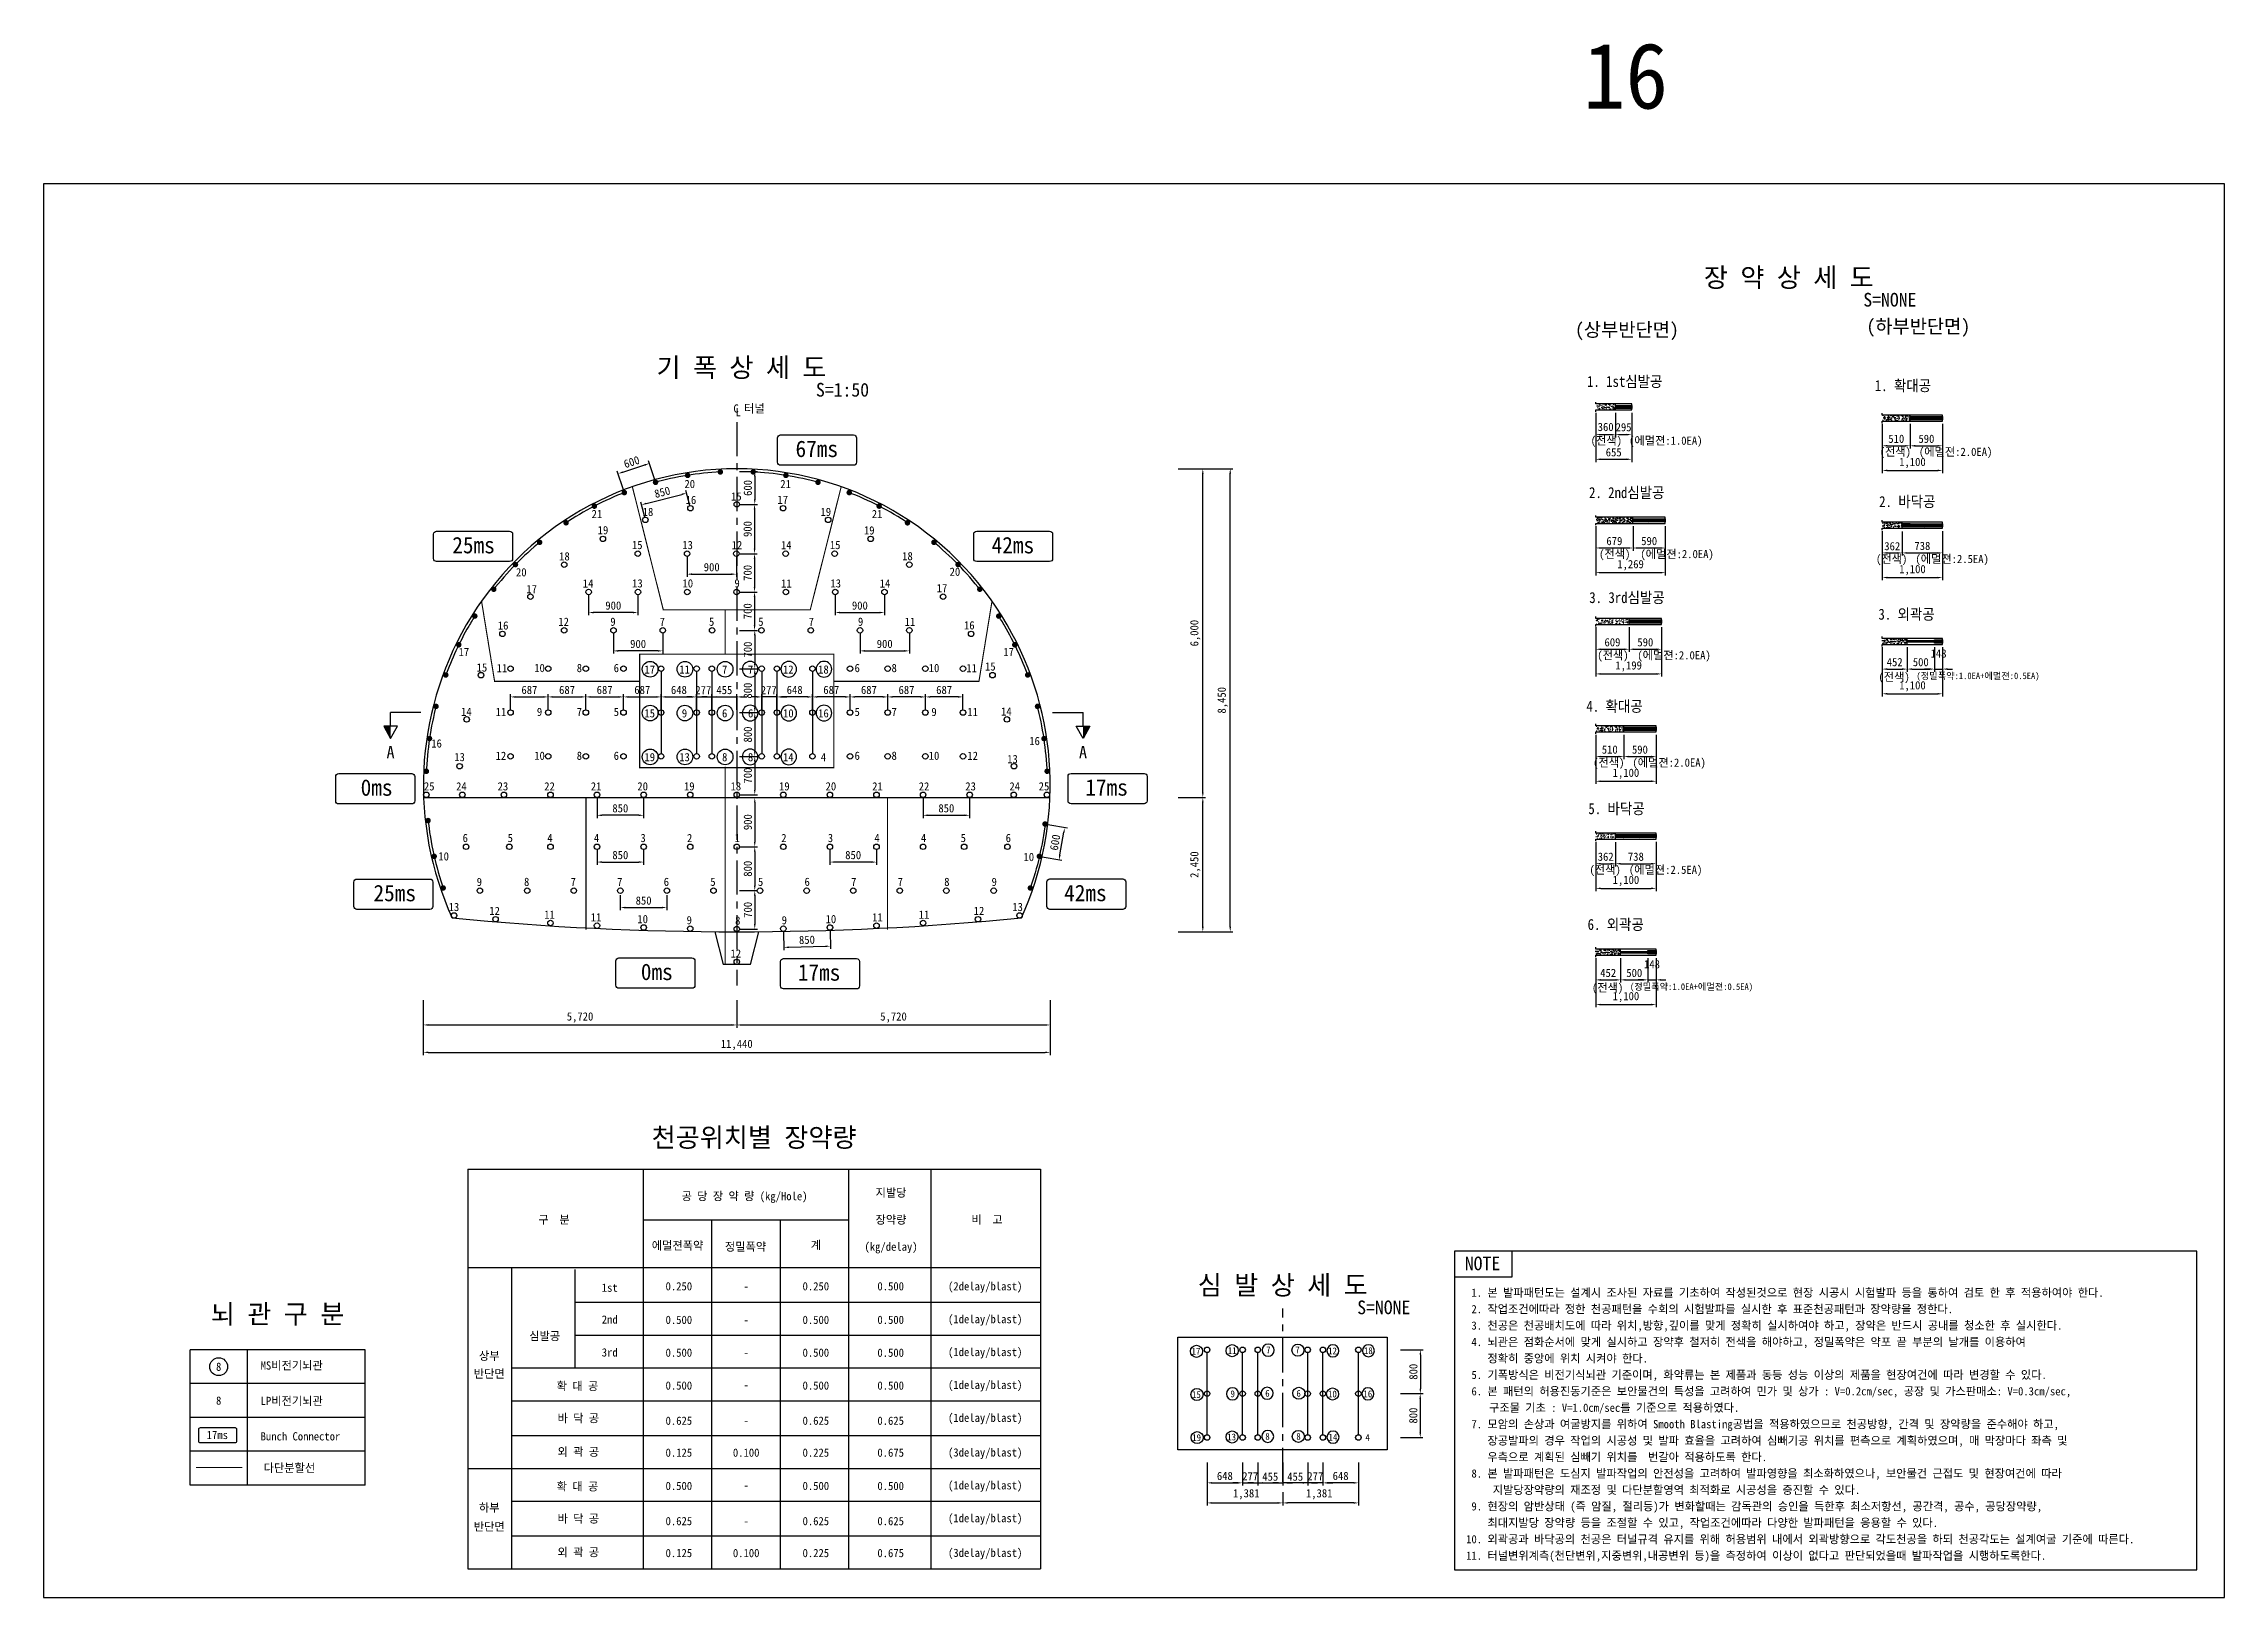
# Model space of a CAD drawing. Header units: millimetres. Extents: x 1250 to 41050, y 2900 to 31257.
import ezdxf
from ezdxf.enums import TextEntityAlignment as Align

# ---------------------------------------------------------------- set-up
doc = ezdxf.new("R2010")
doc.units = ezdxf.units.MM
doc.header["$LTSCALE"] = 500
doc.header["$PDMODE"] = 1
doc.linetypes.add('A-CENTR01', pattern=[2, 1.25, -0.25, 0.25, -0.25])
doc.linetypes.add('A-DASHD01', pattern=[0.75, 0.5, -0.25])
for name, color, linetype in [('CS-BLST', 4, 'Continuous'), ('CS-BLST-HIDL', 2, 'A-DASHD01'), ('CS-BLST-LIN1', 2, 'Continuous'), ('CS-BLST-LIN3', 2, 'Continuous'), ('CS-BLST-PATT', 1, 'Continuous'), ('CS-BLST-TEX1', 6, 'Continuous'), ('CS-BLST-TEX2', 3, 'Continuous'), ('CS-BLST-TEX3', 3, 'Continuous'), ('CS-CNTL', 1, 'A-CENTR01'), ('CS-DIMS', 1, 'Continuous'), ('CS-EXCV', 3, 'E-DIGLN01'), ('CS-LEAL', 1, 'Continuous'), ('CS-MISC', 2, 'Continuous'), ('CS-NOTE', 3, 'Continuous'), ('CS-SYMB', 2, 'Continuous'), ('CS-TABL', 3, 'Continuous'), ('CS-TABL-LIN1', 4, 'Continuous'), ('CS-TABL-LIN2', 1, 'Continuous'), ('CS-TABL-TEX1', 6, 'Continuous'), ('CS-TABL-TEX2', 3, 'Continuous'), ('CS-TEX1', 6, 'Continuous'), ('CS-TEX2', 6, 'Continuous'), ('CS-TEX3', 6, 'Continuous'), ('CS-TEXT', 3, 'Continuous'), ('CX-PAPR', 2, 'Continuous')]:
    doc.layers.add(name, color=color, linetype=linetype)
doc.styles.get("Standard").update_dxf_attribs({"font": ''})
doc.styles.add('굴림체', font='')
doc.styles.get('Standard').set_extended_font_data('GulimChe')
doc.styles.get('굴림체').set_extended_font_data('GulimChe')
doc.linetypes.add('E-DIGLN01', pattern='A,0.9,-0.2,[19,kscals.shx,S=0.1,R=180,X=0,Y=0],0.9', length=2)
doc.dimstyles.new('DIM01-50', dxfattribs={"dimscale": 50, "dimtxt": 3, "dimasz": 1.8, "dimexe": 1, "dimexo": 1, "dimgap": 1, "dimtad": 1, "dimdec": 0, "dimzin": 9, "dimdsep": 46, "dimlunit": 6, "dimtxsty": '굴림체', "dimcen": 2.5, "dimclrt": 3, "dimadec": 4, "dimazin": 0, "dimtfac": 1, "dimtdec": 0, "dimtmove": 2, "dimatfit": 3, "dimfxl": 0, "dimtolj": 1, "dimtzin": 0, "dimarcsym": 0})
pattern_1 = [(50, (-386332.35, 462404.99), (91.0923345, -7.969543), [9.525, -104.775]), (355, (-386332.35, 462404.99), (-17.621413, 95.528321), [7.62, -83.82]), (100.451, (-386324.76, 462404.325), (73.471251, 87.558344), [8.095, -89.045]), (46.1842, (-386332.35, 462430.39), (135.53952, -21.021164), [14.2875, -157.1625]), (96.6356, (-386321.05, 462428.64), (118.702117, 123.712778), [12.1425, -133.5675]), (351.184, (-386332.35, 462430.39), (118.702303, 123.71256), [11.43, -125.73]), (21, (-386319.65, 462424.04), (75.80744, -51.132759), [9.525, -104.775]), (326, (-386319.65, 462424.04), (30.901014, 92.093983), [7.62, -83.82]), (71.4514, (-386313.33, 462419.78), (106.708245, 40.961429), [8.095, -89.045]), (37.5, (-386332.35, 462404.99), (1.5443016, 42.2775194), [0, -82.804, 0, -85.09, 0, -84.1375]), (7.5, (-386332.35, 462404.99), (33.4098313, 50.0902874), [0, -48.514, 0, -80.899, 0, -32.0675]), (327.5, (-386360.67, 462404.99), (67.7952976, -2.864372), [0, -31.75, 0, -99.06, 0, -131.445]), (317.5, (-386373.37, 462404.99), (74.0645907, 12.7132455), [0, -41.275, 0, -65.786, 0, -93.345])]
pattern_2 = [(50, (-381103.49, 468076.99), (91.0923345, -7.969543), [9.525, -104.775]), (355, (-381103.49, 468076.99), (-17.621413, 95.528321), [7.62, -83.82]), (100.451, (-381095.9, 468076.33), (73.471251, 87.558344), [8.095, -89.045]), (46.1842, (-381103.49, 468102.39), (135.53952, -21.021164), [14.2875, -157.1625]), (96.6356, (-381092.2, 468100.64), (118.702117, 123.712778), [12.1425, -133.5675]), (351.184, (-381103.49, 468102.39), (118.702303, 123.71256), [11.43, -125.73]), (21, (-381090.79, 468096.04), (75.80744, -51.132759), [9.525, -104.775]), (326, (-381090.79, 468096.04), (30.901014, 92.093983), [7.62, -83.82]), (71.4514, (-381084.47, 468091.78), (106.708245, 40.961429), [8.095, -89.045]), (37.5, (-381103.49, 468076.99), (1.5443016, 42.2775194), [0, -82.804, 0, -85.09, 0, -84.1375]), (7.5, (-381103.49, 468076.99), (33.4098313, 50.0902874), [0, -48.514, 0, -80.899, 0, -32.0675]), (327.5, (-381131.812, 468076.99), (67.7952976, -2.864372), [0, -31.75, 0, -99.06, 0, -131.445]), (317.5, (-381144.51, 468076.99), (74.0645907, 12.7132455), [0, -41.275, 0, -65.786, 0, -93.345])]

msp = doc.modelspace()

# ---------------------------------------------------------------- texts
at = {"layer": 'CS-BLST-TEX1', "style": '굴림체'}
for s, p in [(' 67ms', (15263.4, 23862.2)), ('  25ms', (8902.2, 22104.5)), (' 42ms', (18842.5, 22104.5)), ('  0ms', (7133.2, 17680.5)), ('  17ms', (20455.7, 17682.2)), ('  25ms', (7464.4, 15754.6)), ('  42ms', (20068.9, 15756.3)), ('  0ms', (12246.7, 14317)), ('  17ms', (15208.6, 14305.3))]:
    msp.add_text(s, height=300, dxfattribs=at).set_placement(p, align=Align.MIDDLE_CENTER)
at = {"layer": 'CS-BLST-TEX2', "style": '굴림체'}
for s, p in [('20', (13042.3, 23219.5, 0)), ('21', (11347.8, 22672.1, 0)), ('18', (12280.1, 22709.7, 0)), ('15', (13893, 22992, 0)), ('17', (14739.4, 22932.4)), ('19', (11458.3, 22376.4, 0)), ('18', (10755.3, 21898.9, 0)), ('13', (13002.9, 22105.3)), ('12', (13902.9, 22105.3)), ('14', (14802.9, 22105.3)), ('15', (15695.8, 22105.3)), ('20', (9967.5, 21608, 0)), ('17', (10156.9, 21301.2, 0)), ('10', (13006.5, 21405.4)), ('9', (13906.5, 21405.4)), ('11', (14806.5, 21405.4)), ('13', (15706.5, 21405.4)), ('14', (16606.5, 21405.4)), ('16', (9636.2, 20636.9, 0)), ('7', (15260.1, 20705.5)), ('9', (16160.1, 20705.5)), ('11', (17060.1, 20705.5)), ('17', (8918.8, 20153.2, 0)), ('15', (9249.4, 19869.8, 0)), ('6', (16098.4, 19860.4)), ('8', (16773.3, 19860.4)), ('10', (17500.5, 19860.4)), ('11', (18187.3, 19860.4, 0)), ('14', (8965.3, 19063.2, 0)), ('5', (16098.4, 19059.7)), ('7', (16773.3, 19059.7)), ('9', (17500.5, 19059.7)), ('11', (18205.6, 19059.7, 0)), ('16', (8420.9, 18483.8, 0)), ('13', (8840.6, 18235.4, 0)), ('6', (16098.4, 18259.7)), ('8', (16773.3, 18259.7)), ('10', (17500.5, 18259.7)), ('12', (18205.6, 18259.7, 0)), ('25', (8287.3, 17701.4, 0)), ('24', (8874.9, 17701.4, 0)), ('23', (9633, 17701.4, 0)), ('22', (10483, 17701.4, 0)), ('21', (11333, 17701.4, 0)), ('20', (12183, 17701.4, 0)), ('19', (13033, 17701.4, 0)), ('18', (13883, 17701.4, 0)), ('2', (14760.1, 16758.6)), ('3', (15610.1, 16758.6)), ('4', (16460.1, 16758.6)), ('4', (17310.1, 16758.6)), ('5', (18034.1, 16758.6)), ('6', (18856, 16758.6)), ('5', (14335.1, 15958.6)), ('6', (15185.1, 15958.6)), ('7', (16035.1, 15958.6)), ('7', (16885.1, 15958.6)), ('8', (17735.1, 15958.6)), ('9', (18598.7, 15957.8)), ('13', (8738.1, 15499.3, 0)), ('12', (9480.1, 15429.6, 0)), ('11', (10482.4, 15359.6, 0)), ('11', (11332.8, 15312.2, 0)), ('10', (12183, 15278.4, 0)), ('9', (13033, 15258.1, 0)), ('12', (13883, 14651.4, 0))]:
    msp.add_text(s, height=150, dxfattribs=at).set_placement(p, align=Align.MIDDLE)
for s, p in [('21', (14792.1, 23219.1, 0)), ('16', (13063.6, 22928.4)), ('19', (15525.3, 22709.6, 0)), ('21', (16461.2, 22672.1, 0)), ('19', (16317.7, 22372.4, 0)), ('15', (12083.8, 22105.3)), ('18', (17015.7, 21901.9, 0)), ('20', (17881.5, 21618, 0)), ('14', (11187.4, 21405.4)), ('13', (12087.4, 21405.4)), ('17', (17646.1, 21319.2, 0)), ('12', (10740.9, 20705.5)), ('9', (11640.9, 20705.5)), ('7', (12540.9, 20705.5)), ('5', (13440.9, 20705.5)), ('5', (14340.9, 20705.5)), ('16', (18143.8, 20639.9, 0)), ('11', (9613.7, 19860.4, 0)), ('10', (10300.5, 19860.4)), ('8', (11027.7, 19860.4)), ('6', (11702.6, 19860.4)), ('17', (12312.4, 19833.9)), ('11', (12947.1, 19833.8, 0)), ('7', (13680.2, 19833.8, 0)), ('7', (14152.2, 19833.8)), ('12', (14840.3, 19833.8)), ('18', (15481.7, 19833.9)), ('15', (18527.8, 19888.7, 0)), ('17', (18861.3, 20153.2, 0)), ('11', (9595.4, 19059.7, 0)), ('9', (10300.5, 19059.7)), ('7', (11027.7, 19059.7)), ('5', (11702.6, 19059.7)), ('15', (12311.4, 19033.9)), ('9', (12946.1, 19033.8, 0)), ('6', (13679.2, 19033.8, 0)), ('6', (14153.2, 19033.8)), ('10', (14841.3, 19033.8)), ('16', (15482.7, 19033.9)), ('14', (18820.7, 19067.2, 0)), ('12', (9595.4, 18259.7, 0)), ('10', (10300.5, 18259.7)), ('8', (11027.7, 18259.7)), ('6', (11702.6, 18259.7)), ('19', (12312.4, 18233.9)), ('13', (12947.1, 18233.8, 0)), ('8', (13680.2, 18233.8, 0)), ('8', (14152.2, 18233.8)), ('16', (19335.1, 18528.8, 0)), ('14', (14840.3, 18233.8)), ('4', (15481.7, 18233.9)), ('13', (18932.4, 18198.4, 0)), ('19', (14768, 17701.4, 0)), ('20', (15618, 17701.4, 0)), ('21', (16468, 17701.4, 0)), ('22', (17318, 17701.4, 0)), ('23', (18168, 17701.4, 0)), ('24', (18973.1, 17701.4, 0)), ('25', (19507.7, 17701.4, 0)), ('6', (8945, 16758.6)), ('5', (9766.9, 16758.6)), ('4', (10490.9, 16758.6)), ('4', (11340.9, 16758.6)), ('3', (12190.9, 16758.6)), ('2', (13040.9, 16758.6)), ('1', (13910.1, 16758.6)), ('10', (8550.1, 16423.1)), ('10', (19229.9, 16412.1)), ('9', (9202.3, 15957.8)), ('8', (10065.9, 15958.6)), ('7', (10915.9, 15958.6)), ('7', (11765.9, 15958.6)), ('6', (12615.9, 15958.6)), ('5', (13465.9, 15958.6)), ('13', (19025.9, 15499.3, 0)), ('8', (13918, 15251.4, 0)), ('9', (14768, 15258.1, 0)), ('10', (15618, 15278.4, 0)), ('11', (16468.2, 15312.2, 0)), ('11', (17318.6, 15359.6, 0)), ('12', (18320.9, 15429.6, 0))]:
    msp.add_text(s, height=150, rotation=360, dxfattribs=at).set_placement(p, align=Align.MIDDLE)
for s, p in [('17', (22280.9, 7390.6, 0)), ('11', (22942.1, 7402.6, 0)), ('7', (23602.5, 7417, 0)), ('7', (24134, 7417, 0)), ('12', (24773.7, 7399.2, 0)), ('18', (25426.6, 7401.9, 0)), ('15', (22289.8, 6603.1, 0)), ('9', (22951.4, 6615.1, 0)), ('6', (23585.3, 6624.6, 0)), ('6', (24154.6, 6624.6, 0)), ('10', (24770.4, 6611.7, 0)), ('16', (25417.5, 6614.4, 0)), ('19', (22292.6, 5815.5, 0)), ('13', (22931.7, 5827.4, 0)), ('8', (23586.9, 5838.3, 0)), ('8', (24153.2, 5838.3, 0)), ('14', (24780.1, 5824, 0)), ('4', (25413.8, 5819.3, 0))]:
    msp.add_text(s, height=125, dxfattribs=at).set_placement(p, align=Align.MIDDLE_CENTER)
at = {"layer": 'CS-BLST-TEX3', "style": '굴림체'}
for s, height, p in [('(전색)', 150, (29770.7, 23936.5, 0)), ('(에멀젼:1.0EA)', 150, (30855.1, 23936.5, 0)), ('(전색)', 150, (35044.1, 23732.5, 0)), ('(에멀젼:2.0EA)', 150, (36145.4, 23732.4, 0)), ('(전색)', 150, (29923.7, 21866.8, 0)), ('(에멀젼:2.0EA)', 150, (31061.1, 21866.7, 0)), ('(전색)', 150, (34976.9, 21777, 0)), ('(에멀젼:2.5EA)', 150, (36081.3, 21777, 0)), ('(전색)', 150, (29890.7, 20019.2, 0)), ('(에멀젼:2.0EA)', 150, (31006.1, 20019.1, 0)), ('(전색)', 150, (35022.2, 19624.1, 0)), ('(정밀폭약:1.0EA+에멀젼:0.5EA)', 120, (36553.4, 19658.7, 0)), ('(전색)', 150, (29815.2, 18060.5, 0)), ('(에멀젼:2.0EA)', 150, (30916.6, 18060.4, 0)), ('(전색)', 150, (29748.1, 16105, 0)), ('(에멀젼:2.5EA)', 150, (30852.5, 16105, 0)), ('(전색)', 150, (29793.3, 13952.1, 0)), ('(정밀폭약:1.0EA+에멀젼:0.5EA)', 120, (31324.5, 13986.7, 0))]:
    msp.add_text(s, height=height, dxfattribs=at).set_placement(p, align=Align.CENTER)
at = {"layer": 'CS-NOTE', "style": '굴림체'}
for s, height, p in [('NOTE', 250, (27187.3, 8869.9)), (' 1. 본 발파패턴도는 설계시 조사된 자료를 기초하여 작성된것으로 현장 시공시 시험발파 등을 통하여 검토 한 후 적용하여야 한다.', 150, (27211.9, 8386.7)), (' 2. 작업조건에따라 정한 천공패턴을 수회의 시험발파를 실시한 후 표준천공패턴과 장약량을 정한다.', 150, (27211.9, 8086.7)), (' 4. 뇌관은 점화순서에 맞게 실시하고 장약후 철저히 전색을 해야하고, 정밀폭약은 약포 끝 부분의 날개를 이용하여', 150, (27211.9, 7486.7)), (' 3. 천공은 천공배치도에 따라 위치,방향,깊이를 맞게 정확히 실시하여야 하고, 장약은 반드시 공내를 청소한 후 실시한다.', 150, (27211.9, 7786.7)), ('    정확히 중앙에 위치 시켜야 한다.', 150, (27211.9, 7186.7)), (' 5. 기폭방식은 비전기식뇌관 기준이며, 화약류는 본 제품과 동등 성능 이상의 제품을 현장여건에 따라 변경할 수 있다.', 150, (27211.9, 6886.7)), (' 6. 본 패턴의 허용진동기준은 보안물건의 특성을 고려하여 민가 및 상가 : V=0.2cm/sec, 공장 및 가스판매소: V=0.3cm/sec, ', 150, (27211.9, 6586.7)), ('    구조물 기초 : V=1.0cm/sec를 기준으로 적용하였다.', 150, (27241.5, 6286.7)), (' 7. 모암의 손상과 여굴방지를 위하여 Smooth Blasting공법을 적용하였으므로 천공방향, 간격 및 장약량을 준수해야 하고,', 150, (27211.9, 5986.7)), ('    장공발파의 경우 작업의 시공성 및 발파 효율을 고려하여 심빼기공 위치를 편측으로 계획하였으며, 매 막장마다 좌측 및', 150, (27211.9, 5686.7)), (' 8. 본 발파패턴은 도심지 발파작업의 안전성을 고려하여 발파영향을 최소화하였으나, 보안물건 근접도 및 현장여건에 따라', 150, (27211.9, 5086.7)), ('    우측으로 계획된 심빼기 위치를  번갈아 적용하도록 한다.', 150, (27211.9, 5386.7)), ('     지발당장약량의 재조정 및 다단분할영역 최적화로 시공성을 증진할 수 있다.', 150, (27211.9, 4786.7)), (' 9. 현장의 암반상태 (즉 암질, 절리등)가 변화할때는 감독관의 승인을 득한후 최소저항선, 공간격, 공수, 공당장약량,', 150, (27211.9, 4486.7)), ('10. 외곽공과 바닥공의 천공은 터널규격 유지를 위해 허용범위 내에서 외곽방향으로 각도천공을 하되 천공각도는 설계여굴 기준에 따른다.', 150, (27211.9, 3886.7)), ('    최대지발당 장약량 등을 조절할 수 있고, 작업조건에따라 다양한 발파패턴을 응용할 수 있다. ', 150, (27211.9, 4186.7)), ('11. 터널변위계측(천단변위,지중변위,내공변위 등)을 측정하여 이상이 없다고 판단되었을때 발파작업을 시행하도록한다.', 150, (27211.9, 3586.7))]:
    msp.add_text(s, height=height, dxfattribs=at).set_placement(p)
at = {"layer": 'CS-TABL-TEX1'}
for s, p in [('지발당', (16716, 10211.5)), ('공 당 장 약 량 (kg/Hole)', (14042.6, 10147.9)), ('구  분', (10564.8, 9718.8)), ('장약량', (16716, 9718.8)), ('비  고', (18467.9, 9718.8)), ('에멀젼폭약', (12819.8, 9246.2)), ('정밀폭약', (14059.7, 9226.2)), ('계', (15345.1, 9254.7)), ('(kg/delay)', (16716, 9226.2)), ('1st', (11581.9, 8477.7)), ('2nd', (11581.9, 7896.1)), ('심발공', (10394.7, 7594.6)), ('상부', (9383.5, 7232.9)), ('3rd', (11581.9, 7296.1)), ('반단면', (9383.5, 6905.7)), ('확 대 공', (10993.5, 6681.6)), ('바 닥 공', (11008.7, 6095.3)), ('외 곽 공', (11008.7, 5481.7)), ('확 대 공', (10993.5, 4849.3)), ('하부', (9383.5, 4461.5)), ('바 닥 공', (11008.7, 4263)), ('반단면', (9383.5, 4115)), ('외 곽 공', (11008.7, 3649.5))]:
    msp.add_text(s, height=150, dxfattribs=at).set_placement(p, align=Align.CENTER)
at = {"layer": 'CS-TABL-TEX2', "style": '굴림체'}
for s, p in [('0.250', (12843.4, 8503.3)), ('-', (14072.1, 8503.3)), ('0.250', (15343.4, 8503.3)), ('0.500', (16709.6, 8503.3)), ('(2delay/blast)', (18434.3, 8503.3)), ('0.500', (12843.4, 7890.8)), ('0.500', (15343.4, 7890.8)), ('0.500', (16709.6, 7890.8)), ('(1delay/blast)', (18434.3, 7903.3)), ('-', (14072.1, 7890.8)), ('0.500', (12843.4, 7291.7)), ('-', (14072.1, 7291.7)), ('0.500', (15343.4, 7291.7)), ('0.500', (16709.6, 7290.8)), ('(1delay/blast)', (18434.3, 7303.3)), ('0.500', (12843.4, 6691.7)), ('-', (14072.1, 6703.4)), ('0.500', (15343.4, 6691.7)), ('0.500', (16709.6, 6690.8)), ('(1delay/blast)', (18434.3, 6703.3)), ('0.625', (12843.4, 6049.7)), ('-', (14072.1, 6049.7)), ('0.625', (15343.4, 6049.7)), ('0.625', (16709.6, 6049.7)), ('(1delay/blast)', (18434.3, 6103.3)), ('0.125', (12843.4, 5466.8)), ('0.100', (14072.1, 5466.8)), ('0.225', (15343.4, 5466.8)), ('0.675', (16709.6, 5466.8)), ('(3delay/blast)', (18434.3, 5471)), ('0.500', (12843.4, 4859.5)), ('-', (14072.1, 4871.1)), ('0.500', (15343.4, 4859.5)), ('0.500', (16709.6, 4858.6)), ('(1delay/blast)', (18434.3, 4871)), ('(1delay/blast)', (18434.3, 4271)), ('0.625', (12843.4, 4217.5)), ('-', (14072.1, 4217.5)), ('0.625', (15343.4, 4217.5)), ('0.625', (16709.6, 4217.5)), ('0.125', (12843.4, 3634.5)), ('0.100', (14072.1, 3634.5)), ('0.225', (15343.4, 3634.5)), ('0.675', (16709.6, 3634.5)), ('(3delay/blast)', (18434.3, 3638.7))]:
    msp.add_text(s, height=150, dxfattribs=at).set_placement(p, align=Align.CENTER)
at = {"layer": 'CS-TEX1', "style": '굴림체'}
for s, p in [('장 약 상 세 도', (33101.1, 26993, 0)), ('기 폭 상 세 도', (13986.1, 25349.6)), ('천공위치별 장약량', (14216.2, 11298.6)), ('심 발 상 세 도', (23864.6, 8602.8, 0)), ('뇌 관 구 분', (5520.3, 8076.2, 0))]:
    msp.add_text(s, height=350, dxfattribs=at).set_placement(p, align=Align.MIDDLE)
at = {"layer": 'CS-TEX2', "style": '굴림체'}
for s, p in [('(상부반단면)', (30146.2, 26018.9, 0)), ('(하부반단면)', (35464.3, 26081.4, 0))]:
    msp.add_text(s, height=250, dxfattribs=at).set_placement(p, align=Align.MIDDLE)
at = {"layer": 'CS-TEX3', "style": '굴림체', "width": 0.9}
for s, p in [('1. 1st심발공', (30105.8, 24992, 0)), ('1. 확대공', (35183.4, 24915.4, 0)), ('2. 2nd심발공', (30143, 22963.4, 0)), ('2. 바닥공', (35263.3, 22799.7, 0)), ('3. 3rd심발공', (30147.3, 21047.5, 0)), ('3. 외곽공', (35249.3, 20743.5, 0)), ('4. 확대공', (29920.1, 19063, 0)), ('5. 바닥공', (29956.2, 17195.1, 0)), ('6. 외곽공', (29942.2, 15082, 0))]:
    msp.add_text(s, height=200, dxfattribs=at).set_placement(p, align=Align.CENTER)
at = {"layer": 'CS-TEXT', "style": '굴림체'}
for s, height, p in [('S=NONE', 250, (34460.6, 26458.3, 0)), ('C 터널', 150, (13839.2, 24522.8)), ('S=1:50', 250, (15345.6, 24814.8)), ('L', 150, (13876.6, 24455.3)), ('S=NONE', 250, (25224.1, 8068.1, 0)), ('MS비전기뇌관', 150, (5210.7, 7057.2, 0)), ('LP비전기뇌관', 150, (5210.8, 6410.5, 0)), ('Bunch Connector', 150, (5210.8, 5764.6, 0))]:
    msp.add_text(s, height=height, dxfattribs=at).set_placement(p)
for p in [(4445.2, 7110.1, 0), (4445.2, 6492.6, 0)]:
    msp.add_text('8', height=150, dxfattribs=at).set_placement(p, align=Align.MIDDLE_CENTER)
msp.add_text('17ms', height=150, dxfattribs=at).set_placement((4419.6, 5863.2, 0), align=Align.MIDDLE)
msp.add_text('다단분할선', height=150, dxfattribs=at).set_placement((5736.1, 5188.1, 0), align=Align.CENTER)
at = {"layer": 'CX-PAPR', "style": '굴림체'}
msp.add_text('16', height=1200, dxfattribs=at).set_placement((30120.5, 29711.7), align=Align.BOTTOM_CENTER)

# ---------------------------------------------------------------- blocks, each defined once
blk = doc.blocks.new('*D61')
at = {"layer": 'CS-DIMS', "color": 0, "lineweight": -2, "ltscale": 30, "transparency": 16777216}
for p, q in [((29578, 20604, 0), (29578, 19704, 0)), ((30777, 20604, 0), (30777, 19704, 0)), ((29668, 19754, 0), (30687, 19754, 0))]:
    blk.add_line(p, q, dxfattribs=at)
at = {"layer": 'CS-DIMS', "color": 0, "ltscale": 30, "transparency": 16777216}
for points in [[(29668, 19769, 0), (29668, 19739, 0), (29578, 19754, 0)], [(30687, 19769, 0), (30687, 19739, 0), (30777, 19754, 0)]]:
    blk.add_solid(points, dxfattribs=at)
at = {"layer": 'Defpoints', "color": 0, "ltscale": 30, "transparency": 16777216}
for p in [(29578, 20654, 0), (30777, 20654, 0), (30777, 19754, 0)]:
    blk.add_point(p, dxfattribs=at)
at = {"layer": 'CS-DIMS', "color": 3, "ltscale": 30, "transparency": 16777216, "insert": (30177, 19890, 0), "char_height": 150, "attachment_point": 5, "style": '굴림체'}
blk.add_mtext('\\A1;1,199', dxfattribs=at)
blk = doc.blocks.new('*D62')
at = {"layer": 'CS-DIMS', "color": 0, "lineweight": -2, "ltscale": 30, "transparency": 16777216}
for p, q in [((29578, 20604, 0), (29578, 20154, 0)), ((30187, 20604, 0), (30187, 20154, 0)), ((29668, 20204, 0), (30097, 20204, 0))]:
    blk.add_line(p, q, dxfattribs=at)
at = {"layer": 'CS-DIMS', "color": 0, "ltscale": 30, "transparency": 16777216}
for points in [[(29668, 20219, 0), (29668, 20189, 0), (29578, 20204, 0)], [(30097, 20219, 0), (30097, 20189, 0), (30187, 20204, 0)]]:
    blk.add_solid(points, dxfattribs=at)
at = {"layer": 'Defpoints', "color": 0, "ltscale": 30, "transparency": 16777216}
for p in [(29578, 20654, 0), (30187, 20654, 0), (30187, 20204, 0)]:
    blk.add_point(p, dxfattribs=at)
at = {"layer": 'CS-DIMS', "color": 3, "ltscale": 30, "transparency": 16777216, "insert": (29882, 20331, 0), "char_height": 150, "attachment_point": 5, "style": '굴림체'}
blk.add_mtext('\\A1;609', dxfattribs=at)
blk = doc.blocks.new('*D63')
at = {"layer": 'CS-DIMS', "color": 0, "lineweight": -2, "ltscale": 30, "transparency": 16777216}
for p, q in [((30187, 20604, 0), (30187, 20154, 0)), ((30777, 20604, 0), (30777, 20154, 0)), ((30277, 20204, 0), (30687, 20204, 0))]:
    blk.add_line(p, q, dxfattribs=at)
at = {"layer": 'CS-DIMS', "color": 0, "ltscale": 30, "transparency": 16777216}
for points in [[(30277, 20219, 0), (30277, 20189, 0), (30187, 20204, 0)], [(30687, 20219, 0), (30687, 20189, 0), (30777, 20204, 0)]]:
    blk.add_solid(points, dxfattribs=at)
at = {"layer": 'Defpoints', "color": 0, "ltscale": 30, "transparency": 16777216}
for p in [(30187, 20654, 0), (30777, 20654, 0), (30777, 20204, 0)]:
    blk.add_point(p, dxfattribs=at)
at = {"layer": 'CS-DIMS', "color": 3, "ltscale": 30, "transparency": 16777216, "insert": (30482, 20331, 0), "char_height": 150, "attachment_point": 5, "style": '굴림체'}
blk.add_mtext('\\A1;590', dxfattribs=at)
blk = doc.blocks.new('뉴마이트')
at = {"layer": 'CS-BLST-PATT'}
h = blk.add_hatch(dxfattribs=at)
h.set_pattern_fill('ANSI31', color=256, scale=5.824581, style=0)
h.set_pattern_definition([(45, (-765876.779, 225267.89), (-13.0765565, 13.0765565), [])])
h.paths.add_polyline_path([(0, 29), (0, -29), (295, -29), (295, 29)])
at = {"layer": 'CS-TABL'}
blk.add_lwpolyline([(0, 29), (295, 29), (295, -29), (0, -29)], close=True, dxfattribs=at)
blk = doc.blocks.new('*D64')
at = {"layer": 'CS-DIMS', "color": 0, "lineweight": -2, "ltscale": 30, "transparency": 16777216}
for p, q in [((29578, 14569, 0), (29578, 13669, 0)), ((30678, 14569, 0), (30678, 13669, 0)), ((29668, 13719, 0), (30588, 13719, 0))]:
    blk.add_line(p, q, dxfattribs=at)
at = {"layer": 'CS-DIMS', "color": 0, "ltscale": 30, "transparency": 16777216}
for points in [[(29668, 13734, 0), (29668, 13704, 0), (29578, 13719, 0)], [(30588, 13734, 0), (30588, 13704, 0), (30678, 13719, 0)]]:
    blk.add_solid(points, dxfattribs=at)
at = {"layer": 'Defpoints', "color": 0, "ltscale": 30, "transparency": 16777216}
for p in [(29578, 14619, 0), (30678, 14619, 0), (30678, 13719, 0)]:
    blk.add_point(p, dxfattribs=at)
at = {"layer": 'CS-DIMS', "color": 3, "ltscale": 30, "transparency": 16777216, "insert": (30128, 13855, 0), "char_height": 150, "attachment_point": 5, "style": '굴림체'}
blk.add_mtext('\\A1;1,100', dxfattribs=at)
blk = doc.blocks.new('*D65')
at = {"layer": 'CS-DIMS', "color": 0, "lineweight": -2, "ltscale": 30, "transparency": 16777216}
for p, q in [((29578, 14569, 0), (29578, 14119, 0)), ((30030, 14569, 0), (30030, 14119, 0)), ((29668, 14169, 0), (29940, 14169, 0))]:
    blk.add_line(p, q, dxfattribs=at)
at = {"layer": 'CS-DIMS', "color": 0, "ltscale": 30, "transparency": 16777216}
for points in [[(29668, 14184, 0), (29668, 14154, 0), (29578, 14169, 0)], [(29940, 14184, 0), (29940, 14154, 0), (30030, 14169, 0)]]:
    blk.add_solid(points, dxfattribs=at)
at = {"layer": 'Defpoints', "color": 0, "ltscale": 30, "transparency": 16777216}
for p in [(29578, 14619, 0), (30030, 14619, 0), (30030, 14169, 0)]:
    blk.add_point(p, dxfattribs=at)
at = {"layer": 'CS-DIMS', "color": 3, "ltscale": 30, "transparency": 16777216, "insert": (29804, 14296, 0), "char_height": 150, "attachment_point": 5, "style": '굴림체'}
blk.add_mtext('\\A1;452', dxfattribs=at)
blk = doc.blocks.new('*D66')
at = {"layer": 'CS-DIMS', "color": 0, "lineweight": -2, "ltscale": 30, "transparency": 16777216}
for p, q in [((29578, 14569, 0), (29578, 14120, 0)), ((30030, 14569, 0), (30030, 14120, 0)), ((29668, 14170, 0), (29940, 14170, 0))]:
    blk.add_line(p, q, dxfattribs=at)
at = {"layer": 'CS-DIMS', "color": 0, "ltscale": 30, "transparency": 16777216}
for points in [[(29668, 14185, 0), (29668, 14155, 0), (29578, 14170, 0)], [(29940, 14185, 0), (29940, 14155, 0), (30030, 14170, 0)]]:
    blk.add_solid(points, dxfattribs=at)
at = {"layer": 'Defpoints', "color": 0, "ltscale": 30, "transparency": 16777216}
for p in [(29578, 14619, 0), (30030, 14619, 0), (30030, 14170, 0)]:
    blk.add_point(p, dxfattribs=at)
at = {"layer": 'CS-DIMS', "color": 3, "ltscale": 30, "transparency": 16777216, "insert": (29804, 14297, 0), "char_height": 150, "attachment_point": 5, "style": '굴림체'}
blk.add_mtext('\\A1;452', dxfattribs=at)
blk = doc.blocks.new('*D67')
at = {"layer": 'CS-DIMS', "color": 0, "lineweight": -2, "ltscale": 30, "transparency": 16777216}
for p, q in [((30030, 14569, 0), (30030, 14120, 0)), ((30530, 14569, 0), (30530, 14120, 0)), ((30120, 14170, 0), (30440, 14170, 0))]:
    blk.add_line(p, q, dxfattribs=at)
at = {"layer": 'CS-DIMS', "color": 0, "ltscale": 30, "transparency": 16777216}
for points in [[(30120, 14185, 0), (30120, 14155, 0), (30030, 14170, 0)], [(30440, 14185, 0), (30440, 14155, 0), (30530, 14170, 0)]]:
    blk.add_solid(points, dxfattribs=at)
at = {"layer": 'Defpoints', "color": 0, "ltscale": 30, "transparency": 16777216}
for p in [(30030, 14619, 0), (30530, 14619, 0), (30530, 14170, 0)]:
    blk.add_point(p, dxfattribs=at)
at = {"layer": 'CS-DIMS', "color": 3, "ltscale": 30, "transparency": 16777216, "insert": (30280, 14296, 0), "char_height": 150, "attachment_point": 5, "style": '굴림체'}
blk.add_mtext('\\A1;500', dxfattribs=at)
blk = doc.blocks.new('*D68')
at = {"layer": 'CS-DIMS', "color": 0, "lineweight": -2, "ltscale": 30, "transparency": 16777216}
for p, q in [((30530, 14569, 0), (30530, 14120, 0)), ((30678, 14569, 0), (30678, 14120, 0)), ((30440, 14170, 0), (30350, 14170, 0)), ((30530, 14170, 0), (30678, 14170, 0)), ((30768, 14170, 0), (30858, 14170, 0))]:
    blk.add_line(p, q, dxfattribs=at)
at = {"layer": 'CS-DIMS', "color": 0, "ltscale": 30, "transparency": 16777216}
for points in [[(30440, 14185, 0), (30440, 14155, 0), (30530, 14170, 0)], [(30768, 14185, 0), (30768, 14155, 0), (30678, 14170, 0)]]:
    blk.add_solid(points, dxfattribs=at)
at = {"layer": 'Defpoints', "color": 0, "ltscale": 30, "transparency": 16777216}
for p in [(30530, 14619, 0), (30678, 14619, 0), (30678, 14170, 0)]:
    blk.add_point(p, dxfattribs=at)
at = {"layer": 'CS-DIMS', "color": 3, "ltscale": 30, "transparency": 16777216, "insert": (30604, 14454, 0), "char_height": 150, "attachment_point": 5, "style": '굴림체'}
blk.add_mtext('\\A1;148', dxfattribs=at)
blk = doc.blocks.new('*D69')
at = {"layer": 'CS-DIMS', "color": 0, "lineweight": -2, "ltscale": 30, "transparency": 16777216}
for p, q in [((29578, 16690, 0), (29578, 15790, 0)), ((30678, 16690, 0), (30678, 15790, 0)), ((29668, 15840, 0), (30588, 15840, 0))]:
    blk.add_line(p, q, dxfattribs=at)
at = {"layer": 'CS-DIMS', "color": 0, "ltscale": 30, "transparency": 16777216}
for points in [[(29668, 15855, 0), (29668, 15825, 0), (29578, 15840, 0)], [(30588, 15855, 0), (30588, 15825, 0), (30678, 15840, 0)]]:
    blk.add_solid(points, dxfattribs=at)
at = {"layer": 'Defpoints', "color": 0, "ltscale": 30, "transparency": 16777216}
for p in [(29578, 16740, 0), (30678, 16740, 0), (30678, 15840, 0)]:
    blk.add_point(p, dxfattribs=at)
at = {"layer": 'CS-DIMS', "color": 3, "ltscale": 30, "transparency": 16777216, "insert": (30128, 15976, 0), "char_height": 150, "attachment_point": 5, "style": '굴림체'}
blk.add_mtext('\\A1;1,100', dxfattribs=at)
blk = doc.blocks.new('*D70')
at = {"layer": 'CS-DIMS', "color": 0, "lineweight": -2, "ltscale": 30, "transparency": 16777216}
for p, q in [((29578, 16690, 0), (29578, 16240, 0)), ((29940, 16683, 0), (29940, 16240, 0)), ((29668, 16290, 0), (29850, 16290, 0))]:
    blk.add_line(p, q, dxfattribs=at)
at = {"layer": 'CS-DIMS', "color": 0, "ltscale": 30, "transparency": 16777216}
for points in [[(29668, 16305, 0), (29668, 16275, 0), (29578, 16290, 0)], [(29850, 16305, 0), (29850, 16275, 0), (29940, 16290, 0)]]:
    blk.add_solid(points, dxfattribs=at)
at = {"layer": 'Defpoints', "color": 0, "ltscale": 30, "transparency": 16777216}
for p in [(29578, 16740, 0), (29940, 16733, 0), (29940, 16290, 0)]:
    blk.add_point(p, dxfattribs=at)
at = {"layer": 'CS-DIMS', "color": 3, "ltscale": 30, "transparency": 16777216, "insert": (29759, 16417, 0), "char_height": 150, "attachment_point": 5, "style": '굴림체'}
blk.add_mtext('\\A1;362', dxfattribs=at)
blk = doc.blocks.new('*D71')
at = {"layer": 'CS-DIMS', "color": 0, "lineweight": -2, "ltscale": 30, "transparency": 16777216}
for p, q in [((29940, 16683, 0), (29940, 16240, 0)), ((30678, 16690, 0), (30678, 16240, 0)), ((30030, 16290, 0), (30588, 16290, 0))]:
    blk.add_line(p, q, dxfattribs=at)
at = {"layer": 'CS-DIMS', "color": 0, "ltscale": 30, "transparency": 16777216}
for points in [[(30030, 16305, 0), (30030, 16275, 0), (29940, 16290, 0)], [(30588, 16305, 0), (30588, 16275, 0), (30678, 16290, 0)]]:
    blk.add_solid(points, dxfattribs=at)
at = {"layer": 'Defpoints', "color": 0, "ltscale": 30, "transparency": 16777216}
for p in [(29940, 16733, 0), (30678, 16740, 0), (30678, 16290, 0)]:
    blk.add_point(p, dxfattribs=at)
at = {"layer": 'CS-DIMS', "color": 3, "ltscale": 30, "transparency": 16777216, "insert": (30309, 16417, 0), "char_height": 150, "attachment_point": 5, "style": '굴림체'}
blk.add_mtext('\\A1;738', dxfattribs=at)
blk = doc.blocks.new('*D72')
at = {"layer": 'CS-DIMS', "color": 0, "lineweight": -2, "ltscale": 30, "transparency": 16777216}
for p, q in [((29578, 24521, 0), (29578, 24071, 0)), ((29938, 24521, 0), (29938, 24071, 0)), ((29668, 24121, 0), (29848, 24121, 0))]:
    blk.add_line(p, q, dxfattribs=at)
at = {"layer": 'CS-DIMS', "color": 0, "ltscale": 30, "transparency": 16777216}
for points in [[(29668, 24136, 0), (29668, 24106, 0), (29578, 24121, 0)], [(29848, 24136, 0), (29848, 24106, 0), (29938, 24121, 0)]]:
    blk.add_solid(points, dxfattribs=at)
at = {"layer": 'Defpoints', "color": 0, "ltscale": 30, "transparency": 16777216}
for p in [(29578, 24571, 0), (29938, 24571, 0), (29938, 24121, 0)]:
    blk.add_point(p, dxfattribs=at)
at = {"layer": 'CS-DIMS', "color": 3, "ltscale": 30, "transparency": 16777216, "insert": (29758, 24260, 0), "char_height": 150, "attachment_point": 5, "style": '굴림체'}
blk.add_mtext('\\A1;360', dxfattribs=at)
blk = doc.blocks.new('*D73')
at = {"layer": 'CS-DIMS', "color": 0, "lineweight": -2, "ltscale": 30, "transparency": 16777216}
for p, q in [((29938, 24521, 0), (29938, 24071, 0)), ((30233, 24521, 0), (30233, 24071, 0)), ((30028, 24121, 0), (30143, 24121, 0))]:
    blk.add_line(p, q, dxfattribs=at)
at = {"layer": 'CS-DIMS', "color": 0, "ltscale": 30, "transparency": 16777216}
for points in [[(30028, 24136, 0), (30028, 24106, 0), (29938, 24121, 0)], [(30143, 24136, 0), (30143, 24106, 0), (30233, 24121, 0)]]:
    blk.add_solid(points, dxfattribs=at)
at = {"layer": 'Defpoints', "color": 0, "ltscale": 30, "transparency": 16777216}
for p in [(29938, 24571, 0), (30233, 24571, 0), (30233, 24121, 0)]:
    blk.add_point(p, dxfattribs=at)
at = {"layer": 'CS-DIMS', "color": 3, "ltscale": 30, "transparency": 16777216, "insert": (30085, 24255, 0), "char_height": 150, "attachment_point": 5, "style": '굴림체'}
blk.add_mtext('\\A1;295', dxfattribs=at)
blk = doc.blocks.new('*D74')
at = {"layer": 'CS-DIMS', "color": 0, "lineweight": -2, "ltscale": 30, "transparency": 16777216}
for p, q in [((29578, 22452, 0), (29578, 21552, 0)), ((30847, 22452, 0), (30847, 21552, 0)), ((29668, 21602, 0), (30757, 21602, 0))]:
    blk.add_line(p, q, dxfattribs=at)
at = {"layer": 'CS-DIMS', "color": 0, "ltscale": 30, "transparency": 16777216}
for points in [[(29668, 21617, 0), (29668, 21587, 0), (29578, 21602, 0)], [(30757, 21617, 0), (30757, 21587, 0), (30847, 21602, 0)]]:
    blk.add_solid(points, dxfattribs=at)
at = {"layer": 'Defpoints', "color": 0, "ltscale": 30, "transparency": 16777216}
for p in [(29578, 22502, 0), (30847, 22502, 0), (30847, 21602, 0)]:
    blk.add_point(p, dxfattribs=at)
at = {"layer": 'CS-DIMS', "color": 3, "ltscale": 30, "transparency": 16777216, "insert": (30212, 21738, 0), "char_height": 150, "attachment_point": 5, "style": '굴림체'}
blk.add_mtext('\\A1;1,269', dxfattribs=at)
blk = doc.blocks.new('*D75')
at = {"layer": 'CS-DIMS', "color": 0, "lineweight": -2, "ltscale": 30, "transparency": 16777216}
for p, q in [((29578, 22452, 0), (29578, 22002, 0)), ((30257, 22452, 0), (30257, 22002, 0)), ((29668, 22052, 0), (30167, 22052, 0))]:
    blk.add_line(p, q, dxfattribs=at)
at = {"layer": 'CS-DIMS', "color": 0, "ltscale": 30, "transparency": 16777216}
for points in [[(29668, 22067, 0), (29668, 22037, 0), (29578, 22052, 0)], [(30167, 22067, 0), (30167, 22037, 0), (30257, 22052, 0)]]:
    blk.add_solid(points, dxfattribs=at)
at = {"layer": 'Defpoints', "color": 0, "ltscale": 30, "transparency": 16777216}
for p in [(29578, 22502, 0), (30257, 22502, 0), (30257, 22052, 0)]:
    blk.add_point(p, dxfattribs=at)
at = {"layer": 'CS-DIMS', "color": 3, "ltscale": 30, "transparency": 16777216, "insert": (29917, 22178, 0), "char_height": 150, "attachment_point": 5, "style": '굴림체'}
blk.add_mtext('\\A1;679', dxfattribs=at)
blk = doc.blocks.new('*D76')
at = {"layer": 'CS-DIMS', "color": 0, "lineweight": -2, "ltscale": 30, "transparency": 16777216}
for p, q in [((30257, 22452, 0), (30257, 22002, 0)), ((30847, 22452, 0), (30847, 22002, 0)), ((30347, 22052, 0), (30757, 22052, 0))]:
    blk.add_line(p, q, dxfattribs=at)
at = {"layer": 'CS-DIMS', "color": 0, "ltscale": 30, "transparency": 16777216}
for points in [[(30347, 22067, 0), (30347, 22037, 0), (30257, 22052, 0)], [(30757, 22067, 0), (30757, 22037, 0), (30847, 22052, 0)]]:
    blk.add_solid(points, dxfattribs=at)
at = {"layer": 'Defpoints', "color": 0, "ltscale": 30, "transparency": 16777216}
for p in [(30257, 22502, 0), (30847, 22502, 0), (30847, 22052, 0)]:
    blk.add_point(p, dxfattribs=at)
at = {"layer": 'CS-DIMS', "color": 3, "ltscale": 30, "transparency": 16777216, "insert": (30552, 22178, 0), "char_height": 150, "attachment_point": 5, "style": '굴림체'}
blk.add_mtext('\\A1;590', dxfattribs=at)
blk = doc.blocks.new('*D77')
at = {"layer": 'CS-DIMS', "color": 0, "lineweight": -2, "ltscale": 30, "transparency": 16777216}
for p, q in [((29578, 18645, 0), (29578, 17745, 0)), ((30678, 18645, 0), (30678, 17745, 0)), ((29668, 17795, 0), (30588, 17795, 0))]:
    blk.add_line(p, q, dxfattribs=at)
at = {"layer": 'CS-DIMS', "color": 0, "ltscale": 30, "transparency": 16777216}
for points in [[(29668, 17810, 0), (29668, 17780, 0), (29578, 17795, 0)], [(30588, 17810, 0), (30588, 17780, 0), (30678, 17795, 0)]]:
    blk.add_solid(points, dxfattribs=at)
at = {"layer": 'Defpoints', "color": 0, "ltscale": 30, "transparency": 16777216}
for p in [(29578, 18695, 0), (30678, 18695, 0), (30678, 17795, 0)]:
    blk.add_point(p, dxfattribs=at)
at = {"layer": 'CS-DIMS', "color": 3, "ltscale": 30, "transparency": 16777216, "insert": (30128, 17931, 0), "char_height": 150, "attachment_point": 5, "style": '굴림체'}
blk.add_mtext('\\A1;1,100', dxfattribs=at)
blk = doc.blocks.new('*D78')
at = {"layer": 'CS-DIMS', "color": 0, "lineweight": -2, "ltscale": 30, "transparency": 16777216}
for p, q in [((29578, 18645, 0), (29578, 18195, 0)), ((30088, 18645, 0), (30088, 18195, 0)), ((29668, 18245, 0), (29998, 18245, 0))]:
    blk.add_line(p, q, dxfattribs=at)
at = {"layer": 'CS-DIMS', "color": 0, "ltscale": 30, "transparency": 16777216}
for points in [[(29668, 18260, 0), (29668, 18230, 0), (29578, 18245, 0)], [(29998, 18260, 0), (29998, 18230, 0), (30088, 18245, 0)]]:
    blk.add_solid(points, dxfattribs=at)
at = {"layer": 'Defpoints', "color": 0, "ltscale": 30, "transparency": 16777216}
for p in [(29578, 18695, 0), (30088, 18695, 0), (30088, 18245, 0)]:
    blk.add_point(p, dxfattribs=at)
at = {"layer": 'CS-DIMS', "color": 3, "ltscale": 30, "transparency": 16777216, "insert": (29833, 18372, 0), "char_height": 150, "attachment_point": 5, "style": '굴림체'}
blk.add_mtext('\\A1;510', dxfattribs=at)
blk = doc.blocks.new('*D79')
at = {"layer": 'CS-DIMS', "color": 0, "lineweight": -2, "ltscale": 30, "transparency": 16777216}
for p, q in [((30088, 18645, 0), (30088, 18195, 0)), ((30678, 18645, 0), (30678, 18195, 0)), ((30178, 18245, 0), (30588, 18245, 0))]:
    blk.add_line(p, q, dxfattribs=at)
at = {"layer": 'CS-DIMS', "color": 0, "ltscale": 30, "transparency": 16777216}
for points in [[(30178, 18260, 0), (30178, 18230, 0), (30088, 18245, 0)], [(30588, 18260, 0), (30588, 18230, 0), (30678, 18245, 0)]]:
    blk.add_solid(points, dxfattribs=at)
at = {"layer": 'Defpoints', "color": 0, "ltscale": 30, "transparency": 16777216}
for p in [(30088, 18695, 0), (30678, 18695, 0), (30678, 18245, 0)]:
    blk.add_point(p, dxfattribs=at)
at = {"layer": 'CS-DIMS', "color": 3, "ltscale": 30, "transparency": 16777216, "insert": (30383, 18372, 0), "char_height": 150, "attachment_point": 5, "style": '굴림체'}
blk.add_mtext('\\A1;590', dxfattribs=at)
blk = doc.blocks.new('*D80')
at = {"layer": 'CS-DIMS', "color": 0, "lineweight": -2, "ltscale": 30, "transparency": 16777216}
for p, q in [((34807, 24317, 0), (34807, 23417, 0)), ((35907, 24317, 0), (35907, 23417, 0)), ((34897, 23467, 0), (35817, 23467, 0))]:
    blk.add_line(p, q, dxfattribs=at)
at = {"layer": 'CS-DIMS', "color": 0, "ltscale": 30, "transparency": 16777216}
for points in [[(34897, 23482, 0), (34897, 23452, 0), (34807, 23467, 0)], [(35817, 23482, 0), (35817, 23452, 0), (35907, 23467, 0)]]:
    blk.add_solid(points, dxfattribs=at)
at = {"layer": 'Defpoints', "color": 0, "ltscale": 30, "transparency": 16777216}
for p in [(34807, 24367, 0), (35907, 24367, 0), (35907, 23467, 0)]:
    blk.add_point(p, dxfattribs=at)
at = {"layer": 'CS-DIMS', "color": 3, "ltscale": 30, "transparency": 16777216, "insert": (35357, 23603, 0), "char_height": 150, "attachment_point": 5, "style": '굴림체'}
blk.add_mtext('\\A1;1,100', dxfattribs=at)
blk = doc.blocks.new('*D81')
at = {"layer": 'CS-DIMS', "color": 0, "lineweight": -2, "ltscale": 30, "transparency": 16777216}
for p, q in [((34807, 24317, 0), (34807, 23867, 0)), ((35317, 24317, 0), (35317, 23867, 0)), ((34897, 23917, 0), (35227, 23917, 0))]:
    blk.add_line(p, q, dxfattribs=at)
at = {"layer": 'CS-DIMS', "color": 0, "ltscale": 30, "transparency": 16777216}
for points in [[(34897, 23932, 0), (34897, 23902, 0), (34807, 23917, 0)], [(35227, 23932, 0), (35227, 23902, 0), (35317, 23917, 0)]]:
    blk.add_solid(points, dxfattribs=at)
at = {"layer": 'Defpoints', "color": 0, "ltscale": 30, "transparency": 16777216}
for p in [(34807, 24367, 0), (35317, 24367, 0), (35317, 23917, 0)]:
    blk.add_point(p, dxfattribs=at)
at = {"layer": 'CS-DIMS', "color": 3, "ltscale": 30, "transparency": 16777216, "insert": (35062, 24044, 0), "char_height": 150, "attachment_point": 5, "style": '굴림체'}
blk.add_mtext('\\A1;510', dxfattribs=at)
blk = doc.blocks.new('*D82')
at = {"layer": 'CS-DIMS', "color": 0, "lineweight": -2, "ltscale": 30, "transparency": 16777216}
for p, q in [((35317, 24317, 0), (35317, 23867, 0)), ((35907, 24317, 0), (35907, 23867, 0)), ((35407, 23917, 0), (35817, 23917, 0))]:
    blk.add_line(p, q, dxfattribs=at)
at = {"layer": 'CS-DIMS', "color": 0, "ltscale": 30, "transparency": 16777216}
for points in [[(35407, 23932, 0), (35407, 23902, 0), (35317, 23917, 0)], [(35817, 23932, 0), (35817, 23902, 0), (35907, 23917, 0)]]:
    blk.add_solid(points, dxfattribs=at)
at = {"layer": 'Defpoints', "color": 0, "ltscale": 30, "transparency": 16777216}
for p in [(35317, 24367, 0), (35907, 24367, 0), (35907, 23917, 0)]:
    blk.add_point(p, dxfattribs=at)
at = {"layer": 'CS-DIMS', "color": 3, "ltscale": 30, "transparency": 16777216, "insert": (35612, 24044, 0), "char_height": 150, "attachment_point": 5, "style": '굴림체'}
blk.add_mtext('\\A1;590', dxfattribs=at)
blk = doc.blocks.new('*D83')
at = {"layer": 'CS-DIMS', "color": 0, "lineweight": -2, "ltscale": 30, "transparency": 16777216}
for p, q in [((34807, 20241, 0), (34807, 19341, 0)), ((35907, 20241, 0), (35907, 19341, 0)), ((34897, 19391, 0), (35817, 19391, 0))]:
    blk.add_line(p, q, dxfattribs=at)
at = {"layer": 'CS-DIMS', "color": 0, "ltscale": 30, "transparency": 16777216}
for points in [[(34897, 19406, 0), (34897, 19376, 0), (34807, 19391, 0)], [(35817, 19406, 0), (35817, 19376, 0), (35907, 19391, 0)]]:
    blk.add_solid(points, dxfattribs=at)
at = {"layer": 'Defpoints', "color": 0, "ltscale": 30, "transparency": 16777216}
for p in [(34807, 20291, 0), (35907, 20291, 0), (35907, 19391, 0)]:
    blk.add_point(p, dxfattribs=at)
at = {"layer": 'CS-DIMS', "color": 3, "ltscale": 30, "transparency": 16777216, "insert": (35357, 19527, 0), "char_height": 150, "attachment_point": 5, "style": '굴림체'}
blk.add_mtext('\\A1;1,100', dxfattribs=at)
blk = doc.blocks.new('*D84')
at = {"layer": 'CS-DIMS', "color": 0, "lineweight": -2, "ltscale": 30, "transparency": 16777216}
for p, q in [((34807, 20241, 0), (34807, 19791, 0)), ((35259, 20241, 0), (35259, 19791, 0)), ((34897, 19841, 0), (35169, 19841, 0))]:
    blk.add_line(p, q, dxfattribs=at)
at = {"layer": 'CS-DIMS', "color": 0, "ltscale": 30, "transparency": 16777216}
for points in [[(34897, 19856, 0), (34897, 19826, 0), (34807, 19841, 0)], [(35169, 19856, 0), (35169, 19826, 0), (35259, 19841, 0)]]:
    blk.add_solid(points, dxfattribs=at)
at = {"layer": 'Defpoints', "color": 0, "ltscale": 30, "transparency": 16777216}
for p in [(34807, 20291, 0), (35259, 20291, 0), (35259, 19841, 0)]:
    blk.add_point(p, dxfattribs=at)
at = {"layer": 'CS-DIMS', "color": 3, "ltscale": 30, "transparency": 16777216, "insert": (35033, 19968, 0), "char_height": 150, "attachment_point": 5, "style": '굴림체'}
blk.add_mtext('\\A1;452', dxfattribs=at)
blk = doc.blocks.new('*D85')
at = {"layer": 'CS-DIMS', "color": 0, "lineweight": -2, "ltscale": 30, "transparency": 16777216}
for p, q in [((34807, 20241, 0), (34807, 19792, 0)), ((35259, 20241, 0), (35259, 19792, 0)), ((34897, 19842, 0), (35169, 19842, 0))]:
    blk.add_line(p, q, dxfattribs=at)
at = {"layer": 'CS-DIMS', "color": 0, "ltscale": 30, "transparency": 16777216}
for points in [[(34897, 19857, 0), (34897, 19827, 0), (34807, 19842, 0)], [(35169, 19857, 0), (35169, 19827, 0), (35259, 19842, 0)]]:
    blk.add_solid(points, dxfattribs=at)
at = {"layer": 'Defpoints', "color": 0, "ltscale": 30, "transparency": 16777216}
for p in [(34807, 20291, 0), (35259, 20291, 0), (35259, 19842, 0)]:
    blk.add_point(p, dxfattribs=at)
at = {"layer": 'CS-DIMS', "color": 3, "ltscale": 30, "transparency": 16777216, "insert": (35033, 19969, 0), "char_height": 150, "attachment_point": 5, "style": '굴림체'}
blk.add_mtext('\\A1;452', dxfattribs=at)
blk = doc.blocks.new('*D86')
at = {"layer": 'CS-DIMS', "color": 0, "lineweight": -2, "ltscale": 30, "transparency": 16777216}
for p, q in [((35259, 20241, 0), (35259, 19792, 0)), ((35759, 20241, 0), (35759, 19792, 0)), ((35349, 19842, 0), (35669, 19842, 0))]:
    blk.add_line(p, q, dxfattribs=at)
at = {"layer": 'CS-DIMS', "color": 0, "ltscale": 30, "transparency": 16777216}
for points in [[(35349, 19857, 0), (35349, 19827, 0), (35259, 19842, 0)], [(35669, 19857, 0), (35669, 19827, 0), (35759, 19842, 0)]]:
    blk.add_solid(points, dxfattribs=at)
at = {"layer": 'Defpoints', "color": 0, "ltscale": 30, "transparency": 16777216}
for p in [(35259, 20291, 0), (35759, 20291, 0), (35759, 19842, 0)]:
    blk.add_point(p, dxfattribs=at)
at = {"layer": 'CS-DIMS', "color": 3, "ltscale": 30, "transparency": 16777216, "insert": (35509, 19968, 0), "char_height": 150, "attachment_point": 5, "style": '굴림체'}
blk.add_mtext('\\A1;500', dxfattribs=at)
blk = doc.blocks.new('*D87')
at = {"layer": 'CS-DIMS', "color": 0, "lineweight": -2, "ltscale": 30, "transparency": 16777216}
for p, q in [((35759, 20241, 0), (35759, 19792, 0)), ((35907, 20241, 0), (35907, 19792, 0)), ((35669, 19842, 0), (35579, 19842, 0)), ((35759, 19842, 0), (35907, 19842, 0)), ((35997, 19842, 0), (36087, 19842, 0))]:
    blk.add_line(p, q, dxfattribs=at)
at = {"layer": 'CS-DIMS', "color": 0, "ltscale": 30, "transparency": 16777216}
for points in [[(35669, 19857, 0), (35669, 19827, 0), (35759, 19842, 0)], [(35997, 19857, 0), (35997, 19827, 0), (35907, 19842, 0)]]:
    blk.add_solid(points, dxfattribs=at)
at = {"layer": 'Defpoints', "color": 0, "ltscale": 30, "transparency": 16777216}
for p in [(35759, 20291, 0), (35907, 20291, 0), (35907, 19842, 0)]:
    blk.add_point(p, dxfattribs=at)
at = {"layer": 'CS-DIMS', "color": 3, "ltscale": 30, "transparency": 16777216, "insert": (35833, 20126, 0), "char_height": 150, "attachment_point": 5, "style": '굴림체'}
blk.add_mtext('\\A1;148', dxfattribs=at)
blk = doc.blocks.new('*D88')
at = {"layer": 'CS-DIMS', "color": 0, "lineweight": -2, "ltscale": 30, "transparency": 16777216}
for p, q in [((34807, 22362, 0), (34807, 21462, 0)), ((35907, 22362, 0), (35907, 21462, 0)), ((34897, 21512, 0), (35817, 21512, 0))]:
    blk.add_line(p, q, dxfattribs=at)
at = {"layer": 'CS-DIMS', "color": 0, "ltscale": 30, "transparency": 16777216}
for points in [[(34897, 21527, 0), (34897, 21497, 0), (34807, 21512, 0)], [(35817, 21527, 0), (35817, 21497, 0), (35907, 21512, 0)]]:
    blk.add_solid(points, dxfattribs=at)
at = {"layer": 'Defpoints', "color": 0, "ltscale": 30, "transparency": 16777216}
for p in [(34807, 22412, 0), (35907, 22412, 0), (35907, 21512, 0)]:
    blk.add_point(p, dxfattribs=at)
at = {"layer": 'CS-DIMS', "color": 3, "ltscale": 30, "transparency": 16777216, "insert": (35357, 21648, 0), "char_height": 150, "attachment_point": 5, "style": '굴림체'}
blk.add_mtext('\\A1;1,100', dxfattribs=at)
blk = doc.blocks.new('*D89')
at = {"layer": 'CS-DIMS', "color": 0, "lineweight": -2, "ltscale": 30, "transparency": 16777216}
for p, q in [((34807, 22362, 0), (34807, 21912, 0)), ((35169, 22355, 0), (35169, 21912, 0)), ((34897, 21962, 0), (35079, 21962, 0))]:
    blk.add_line(p, q, dxfattribs=at)
at = {"layer": 'CS-DIMS', "color": 0, "ltscale": 30, "transparency": 16777216}
for points in [[(34897, 21977, 0), (34897, 21947, 0), (34807, 21962, 0)], [(35079, 21977, 0), (35079, 21947, 0), (35169, 21962, 0)]]:
    blk.add_solid(points, dxfattribs=at)
at = {"layer": 'Defpoints', "color": 0, "ltscale": 30, "transparency": 16777216}
for p in [(34807, 22412, 0), (35169, 22405, 0), (35169, 21962, 0)]:
    blk.add_point(p, dxfattribs=at)
at = {"layer": 'CS-DIMS', "color": 3, "ltscale": 30, "transparency": 16777216, "insert": (34988, 22084, 0), "char_height": 150, "attachment_point": 5, "style": '굴림체'}
blk.add_mtext('\\A1;362', dxfattribs=at)
blk = doc.blocks.new('*D90')
at = {"layer": 'CS-DIMS', "color": 0, "lineweight": -2, "ltscale": 30, "transparency": 16777216}
for p, q in [((35169, 22355, 0), (35169, 21912, 0)), ((35907, 22362, 0), (35907, 21912, 0)), ((35259, 21962, 0), (35817, 21962, 0))]:
    blk.add_line(p, q, dxfattribs=at)
at = {"layer": 'CS-DIMS', "color": 0, "ltscale": 30, "transparency": 16777216}
for points in [[(35259, 21977, 0), (35259, 21947, 0), (35169, 21962, 0)], [(35817, 21977, 0), (35817, 21947, 0), (35907, 21962, 0)]]:
    blk.add_solid(points, dxfattribs=at)
at = {"layer": 'Defpoints', "color": 0, "ltscale": 30, "transparency": 16777216}
for p in [(35169, 22405, 0), (35907, 22412, 0), (35907, 21962, 0)]:
    blk.add_point(p, dxfattribs=at)
at = {"layer": 'CS-DIMS', "color": 3, "ltscale": 30, "transparency": 16777216, "insert": (35538, 22089, 0), "char_height": 150, "attachment_point": 5, "style": '굴림체'}
blk.add_mtext('\\A1;738', dxfattribs=at)
blk = doc.blocks.new('*D91')
at = {"layer": 'CS-DIMS', "color": 0, "lineweight": -2, "ltscale": 30, "transparency": 16777216}
for p, q in [((29578, 24521, 0), (29578, 23621, 0)), ((30233, 24521, 0), (30233, 23621, 0)), ((29668, 23671, 0), (30143, 23671, 0))]:
    blk.add_line(p, q, dxfattribs=at)
at = {"layer": 'CS-DIMS', "color": 0, "ltscale": 30, "transparency": 16777216}
for points in [[(29668, 23686, 0), (29668, 23656, 0), (29578, 23671, 0)], [(30143, 23686, 0), (30143, 23656, 0), (30233, 23671, 0)]]:
    blk.add_solid(points, dxfattribs=at)
at = {"layer": 'Defpoints', "color": 0, "ltscale": 30, "transparency": 16777216}
for p in [(29578, 24571, 0), (30233, 24571, 0), (30233, 23671, 0)]:
    blk.add_point(p, dxfattribs=at)
at = {"layer": 'CS-DIMS', "color": 3, "ltscale": 30, "transparency": 16777216, "insert": (29905, 23798, 0), "char_height": 150, "attachment_point": 5, "style": '굴림체'}
blk.add_mtext('\\A1;655', dxfattribs=at)
blk = doc.blocks.new('text-cir')
at = {"layer": 'CS-LEAL', "color": 1}
blk.add_circle((0, 0), 110, dxfattribs=at)
blk = doc.blocks.new('*D51')
at = {"layer": 'CS-DIMS', "color": 0, "lineweight": -2, "transparency": 16777216}
for p, q in [((26013, 6618, 0), (26424, 6618, 0)), ((26374, 6528, 0), (26374, 5908, 0)), ((26011, 5818, 0), (26424, 5818, 0))]:
    blk.add_line(p, q, dxfattribs=at)
at = {"layer": 'CS-DIMS', "color": 0, "transparency": 16777216}
for points in [[(26359, 6528, 0), (26389, 6528, 0), (26374, 6618, 0)], [(26359, 5908, 0), (26389, 5908, 0), (26374, 5818, 0)]]:
    blk.add_solid(points, dxfattribs=at)
at = {"layer": 'Defpoints', "color": 0, "transparency": 16777216}
for p in [(25963, 6618, 0), (25961, 5818, 0), (26374, 5818, 0)]:
    blk.add_point(p, dxfattribs=at)
at = {"layer": 'CS-DIMS', "color": 3, "transparency": 16777216, "insert": (26247, 6218, 0), "char_height": 150, "attachment_point": 5, "rotation": 90, "style": '굴림체'}
blk.add_mtext('\\A1;800', dxfattribs=at)
blk = doc.blocks.new('*D52')
at = {"layer": 'CS-DIMS', "color": 0, "lineweight": -2, "transparency": 16777216}
for p, q in [((26015, 7418, 0), (26426, 7418, 0)), ((26376, 7328, 0), (26376, 6708, 0)), ((26013, 6618, 0), (26426, 6618, 0))]:
    blk.add_line(p, q, dxfattribs=at)
at = {"layer": 'CS-DIMS', "color": 0, "transparency": 16777216}
for points in [[(26361, 7328, 0), (26391, 7328, 0), (26376, 7418, 0)], [(26361, 6708, 0), (26391, 6708, 0), (26376, 6618, 0)]]:
    blk.add_solid(points, dxfattribs=at)
at = {"layer": 'Defpoints', "color": 0, "transparency": 16777216}
for p in [(25965, 7418, 0), (25963, 6618, 0), (26376, 6618, 0)]:
    blk.add_point(p, dxfattribs=at)
at = {"layer": 'CS-DIMS', "color": 3, "transparency": 16777216, "insert": (26249, 7018, 0), "char_height": 150, "attachment_point": 5, "rotation": 90, "style": '굴림체'}
blk.add_mtext('\\A1;800', dxfattribs=at)
blk = doc.blocks.new('*D53')
at = {"layer": 'CS-DIMS', "color": 0, "lineweight": -2, "transparency": 16777216}
for p, q in [((23409, 5359, 0), (23409, 4940, 0)), ((23865, 5359, 0), (23865, 4940, 0)), ((23319, 4990, 0), (23229, 4990, 0)), ((23409, 4990, 0), (23865, 4990, 0)), ((23955, 4990, 0), (24045, 4990, 0))]:
    blk.add_line(p, q, dxfattribs=at)
at = {"layer": 'CS-DIMS', "color": 0, "transparency": 16777216}
for points in [[(23319, 5005, 0), (23319, 4975, 0), (23409, 4990, 0)], [(23955, 5005, 0), (23955, 4975, 0), (23865, 4990, 0)]]:
    blk.add_solid(points, dxfattribs=at)
at = {"layer": 'Defpoints', "color": 0, "transparency": 16777216}
for p in [(23409, 5409, 0), (23865, 5409, 0), (23865, 4990, 0)]:
    blk.add_point(p, dxfattribs=at)
at = {"layer": 'CS-DIMS', "color": 3, "transparency": 16777216, "insert": (23637, 5103, 0), "char_height": 150, "attachment_point": 5, "style": '굴림체'}
blk.add_mtext('\\A1;455', dxfattribs=at)
blk = doc.blocks.new('*D54')
at = {"layer": 'CS-DIMS', "color": 0, "lineweight": -2, "transparency": 16777216}
for p, q in [((23132, 5225, 0), (23132, 4940, 0)), ((23409, 5359, 0), (23409, 4940, 0)), ((23042, 4990, 0), (22952, 4990, 0)), ((23132, 4990, 0), (23409, 4990, 0)), ((23499, 4990, 0), (23589, 4990, 0))]:
    blk.add_line(p, q, dxfattribs=at)
at = {"layer": 'CS-DIMS', "color": 0, "transparency": 16777216}
for points in [[(23042, 5005, 0), (23042, 4975, 0), (23132, 4990, 0)], [(23499, 5005, 0), (23499, 4975, 0), (23409, 4990, 0)]]:
    blk.add_solid(points, dxfattribs=at)
at = {"layer": 'Defpoints', "color": 0, "transparency": 16777216}
for p in [(23132, 5275, 0), (23409, 5409, 0), (23409, 4990, 0)]:
    blk.add_point(p, dxfattribs=at)
at = {"layer": 'CS-DIMS', "color": 3, "transparency": 16777216, "insert": (23271, 5111, 0), "char_height": 150, "attachment_point": 5, "style": '굴림체'}
blk.add_mtext('\\A1;277', dxfattribs=at)
blk = doc.blocks.new('*D55')
at = {"layer": 'CS-DIMS', "color": 0, "lineweight": -2, "transparency": 16777216}
for p, q in [((22484, 5359, 0), (22484, 4940, 0)), ((23132, 5359, 0), (23132, 4940, 0)), ((22574, 4990, 0), (23042, 4990, 0))]:
    blk.add_line(p, q, dxfattribs=at)
at = {"layer": 'CS-DIMS', "color": 0, "transparency": 16777216}
for points in [[(22574, 5005, 0), (22574, 4975, 0), (22484, 4990, 0)], [(23042, 5005, 0), (23042, 4975, 0), (23132, 4990, 0)]]:
    blk.add_solid(points, dxfattribs=at)
at = {"layer": 'Defpoints', "color": 0, "transparency": 16777216}
for p in [(22484, 5409, 0), (23132, 5409, 0), (23132, 4990, 0)]:
    blk.add_point(p, dxfattribs=at)
at = {"layer": 'CS-DIMS', "color": 3, "transparency": 16777216, "insert": (22808, 5116, 0), "char_height": 150, "attachment_point": 5, "style": '굴림체'}
blk.add_mtext('\\A1;648', dxfattribs=at)
blk = doc.blocks.new('*D56')
at = {"layer": 'CS-DIMS', "color": 0, "lineweight": -2, "transparency": 16777216}
for p, q in [((22484, 5359, 0), (22484, 4574, 0)), ((23865, 4822, 0), (23865, 4574, 0)), ((22574, 4624, 0), (23775, 4624, 0))]:
    blk.add_line(p, q, dxfattribs=at)
at = {"layer": 'CS-DIMS', "color": 0, "transparency": 16777216}
for points in [[(22574, 4639, 0), (22574, 4609, 0), (22484, 4624, 0)], [(23775, 4639, 0), (23775, 4609, 0), (23865, 4624, 0)]]:
    blk.add_solid(points, dxfattribs=at)
at = {"layer": 'Defpoints', "color": 0, "transparency": 16777216}
for p in [(22484, 5409, 0), (23865, 4872, 0), (23865, 4624, 0)]:
    blk.add_point(p, dxfattribs=at)
at = {"layer": 'CS-DIMS', "color": 3, "transparency": 16777216, "insert": (23199, 4781, 0), "char_height": 150, "attachment_point": 5, "style": '굴림체'}
blk.add_mtext('\\A1;1,381', dxfattribs=at)
blk = doc.blocks.new('*D57')
at = {"layer": 'CS-DIMS', "color": 0, "lineweight": -2, "transparency": 16777216}
for p, q in [((23865, 5359, 0), (23865, 4940, 0)), ((24320, 5359, 0), (24320, 4940, 0)), ((23775, 4990, 0), (23685, 4990, 0)), ((24320, 4990, 0), (23865, 4990, 0)), ((24410, 4990, 0), (24500, 4990, 0))]:
    blk.add_line(p, q, dxfattribs=at)
at = {"layer": 'CS-DIMS', "color": 0, "transparency": 16777216}
for points in [[(23775, 5005, 0), (23775, 4975, 0), (23865, 4990, 0)], [(24410, 5005, 0), (24410, 4975, 0), (24320, 4990, 0)]]:
    blk.add_solid(points, dxfattribs=at)
at = {"layer": 'Defpoints', "color": 0, "transparency": 16777216}
for p in [(23865, 5409, 0), (24320, 5409, 0), (23865, 4990, 0)]:
    blk.add_point(p, dxfattribs=at)
at = {"layer": 'CS-DIMS', "color": 3, "transparency": 16777216, "insert": (24092, 5103, 0), "char_height": 150, "attachment_point": 5, "style": '굴림체'}
blk.add_mtext('\\A1;455', dxfattribs=at)
blk = doc.blocks.new('*D58')
at = {"layer": 'CS-DIMS', "color": 0, "lineweight": -2, "transparency": 16777216}
for p, q in [((24320, 5359, 0), (24320, 4940, 0)), ((24597, 5225, 0), (24597, 4940, 0)), ((24230, 4990, 0), (24140, 4990, 0)), ((24597, 4990, 0), (24320, 4990, 0)), ((24687, 4990, 0), (24777, 4990, 0))]:
    blk.add_line(p, q, dxfattribs=at)
at = {"layer": 'CS-DIMS', "color": 0, "transparency": 16777216}
for points in [[(24230, 5005, 0), (24230, 4975, 0), (24320, 4990, 0)], [(24687, 5005, 0), (24687, 4975, 0), (24597, 4990, 0)]]:
    blk.add_solid(points, dxfattribs=at)
at = {"layer": 'Defpoints', "color": 0, "transparency": 16777216}
for p in [(24320, 5409, 0), (24597, 5275, 0), (24320, 4990, 0)]:
    blk.add_point(p, dxfattribs=at)
at = {"layer": 'CS-DIMS', "color": 3, "transparency": 16777216, "insert": (24459, 5111, 0), "char_height": 150, "attachment_point": 5, "style": '굴림체'}
blk.add_mtext('\\A1;277', dxfattribs=at)
blk = doc.blocks.new('*D59')
at = {"layer": 'CS-DIMS', "color": 0, "lineweight": -2, "transparency": 16777216}
for p, q in [((24597, 5359, 0), (24597, 4940, 0)), ((25246, 5359, 0), (25246, 4940, 0)), ((25156, 4990, 0), (24687, 4990, 0))]:
    blk.add_line(p, q, dxfattribs=at)
at = {"layer": 'CS-DIMS', "color": 0, "transparency": 16777216}
for points in [[(24687, 5005, 0), (24687, 4975, 0), (24597, 4990, 0)], [(25156, 5005, 0), (25156, 4975, 0), (25246, 4990, 0)]]:
    blk.add_solid(points, dxfattribs=at)
at = {"layer": 'Defpoints', "color": 0, "transparency": 16777216}
for p in [(24597, 5409, 0), (25246, 5409, 0), (24597, 4990, 0)]:
    blk.add_point(p, dxfattribs=at)
at = {"layer": 'CS-DIMS', "color": 3, "transparency": 16777216, "insert": (24921, 5116, 0), "char_height": 150, "attachment_point": 5, "style": '굴림체'}
blk.add_mtext('\\A1;648', dxfattribs=at)
blk = doc.blocks.new('*D60')
at = {"layer": 'CS-DIMS', "color": 0, "lineweight": -2, "transparency": 16777216}
for p, q in [((25246, 5359, 0), (25246, 4574, 0)), ((23865, 4822, 0), (23865, 4574, 0)), ((25156, 4624, 0), (23955, 4624, 0))]:
    blk.add_line(p, q, dxfattribs=at)
at = {"layer": 'CS-DIMS', "color": 0, "transparency": 16777216}
for points in [[(23955, 4639, 0), (23955, 4609, 0), (23865, 4624, 0)], [(25156, 4639, 0), (25156, 4609, 0), (25246, 4624, 0)]]:
    blk.add_solid(points, dxfattribs=at)
at = {"layer": 'Defpoints', "color": 0, "transparency": 16777216}
for p in [(25246, 5409, 0), (23865, 4872, 0), (23865, 4624, 0)]:
    blk.add_point(p, dxfattribs=at)
at = {"layer": 'CS-DIMS', "color": 3, "transparency": 16777216, "insert": (24530, 4781, 0), "char_height": 150, "attachment_point": 5, "style": '굴림체'}
blk.add_mtext('\\A1;1,381', dxfattribs=at)
blk = doc.blocks.new('*D6')
at = {"layer": 'CS-DIMS', "color": 0, "lineweight": -2, "transparency": 16777216}
for p, q in [((8180, 13797), (8180, 13297)), ((13900, 13797), (13900, 13297)), ((8270, 13347), (13810, 13347))]:
    blk.add_line(p, q, dxfattribs=at)
at = {"layer": 'CS-DIMS', "color": 0, "transparency": 16777216}
for points in [[(8270, 13362), (8270, 13332), (8180, 13347)], [(13810, 13362), (13810, 13332), (13900, 13347)]]:
    blk.add_solid(points, dxfattribs=at)
at = {"layer": 'Defpoints', "color": 0, "transparency": 16777216}
for p in [(8180, 13847), (13900, 13847), (13900, 13347)]:
    blk.add_point(p, dxfattribs=at)
at = {"layer": 'CS-DIMS', "color": 3, "transparency": 16777216, "insert": (11040, 13483), "char_height": 150, "attachment_point": 5, "style": '굴림체'}
blk.add_mtext('\\A1;5,720', dxfattribs=at)
blk = doc.blocks.new('*D7')
at = {"layer": 'CS-DIMS', "color": 0, "lineweight": -2, "transparency": 16777216}
for p, q in [((13900, 13797), (13900, 13297)), ((19621, 13797), (19621, 13297)), ((13990, 13347), (19531, 13347))]:
    blk.add_line(p, q, dxfattribs=at)
at = {"layer": 'CS-DIMS', "color": 0, "transparency": 16777216}
for points in [[(13990, 13362), (13990, 13332), (13900, 13347)], [(19531, 13362), (19531, 13332), (19621, 13347)]]:
    blk.add_solid(points, dxfattribs=at)
at = {"layer": 'Defpoints', "color": 0, "transparency": 16777216}
for p in [(13900, 13847), (19621, 13847), (19621, 13347)]:
    blk.add_point(p, dxfattribs=at)
at = {"layer": 'CS-DIMS', "color": 3, "transparency": 16777216, "insert": (16761, 13483), "char_height": 150, "attachment_point": 5, "style": '굴림체'}
blk.add_mtext('\\A1;5,720', dxfattribs=at)
blk = doc.blocks.new('*D8')
at = {"layer": 'CS-DIMS', "color": 0, "lineweight": -2, "transparency": 16777216}
for p, q in [((8180, 13297), (8180, 12797)), ((19621, 13297), (19621, 12797)), ((8270, 12847), (19531, 12847))]:
    blk.add_line(p, q, dxfattribs=at)
at = {"layer": 'CS-DIMS', "color": 0, "transparency": 16777216}
for points in [[(8270, 12862), (8270, 12832), (8180, 12847)], [(19531, 12862), (19531, 12832), (19621, 12847)]]:
    blk.add_solid(points, dxfattribs=at)
at = {"layer": 'Defpoints', "color": 0, "transparency": 16777216}
for p in [(8180, 13347), (19621, 13347), (19621, 12847)]:
    blk.add_point(p, dxfattribs=at)
at = {"layer": 'CS-DIMS', "color": 3, "transparency": 16777216, "insert": (13900, 12983), "char_height": 150, "attachment_point": 5, "style": '굴림체'}
blk.add_mtext('\\A1;11,440', dxfattribs=at)
blk = doc.blocks.new('*D9')
at = {"layer": 'CS-DIMS', "color": 0, "lineweight": -2, "transparency": 16777216}
for p, q in [((21956, 17498), (22456, 17498)), ((22406, 15138), (22406, 17408)), ((21956, 15048), (22456, 15048))]:
    blk.add_line(p, q, dxfattribs=at)
at = {"layer": 'CS-DIMS', "color": 0, "transparency": 16777216}
for points in [[(22391, 17408), (22421, 17408), (22406, 17498)], [(22391, 15138), (22421, 15138), (22406, 15048)]]:
    blk.add_solid(points, dxfattribs=at)
at = {"layer": 'Defpoints', "color": 0, "transparency": 16777216}
for p in [(21906, 17498), (22406, 17498), (21906, 15048)]:
    blk.add_point(p, dxfattribs=at)
at = {"layer": 'CS-DIMS', "color": 3, "transparency": 16777216, "insert": (22270, 16273), "char_height": 150, "attachment_point": 5, "rotation": 90, "style": '굴림체'}
blk.add_mtext('\\A1;2,450', dxfattribs=at)
blk = doc.blocks.new('*D10')
at = {"layer": 'CS-DIMS', "color": 0, "lineweight": -2, "transparency": 16777216}
for p, q in [((22456, 23498), (22956, 23498)), ((22906, 15138), (22906, 23408)), ((22456, 15048), (22956, 15048))]:
    blk.add_line(p, q, dxfattribs=at)
at = {"layer": 'CS-DIMS', "color": 0, "transparency": 16777216}
for points in [[(22891, 23408), (22921, 23408), (22906, 23498)], [(22891, 15138), (22921, 15138), (22906, 15048)]]:
    blk.add_solid(points, dxfattribs=at)
at = {"layer": 'Defpoints', "color": 0, "transparency": 16777216}
for p in [(22406, 23498), (22906, 23498), (22406, 15048)]:
    blk.add_point(p, dxfattribs=at)
at = {"layer": 'CS-DIMS', "color": 3, "transparency": 16777216, "insert": (22770, 19273), "char_height": 150, "attachment_point": 5, "rotation": 90, "style": '굴림체'}
blk.add_mtext('\\A1;8,450', dxfattribs=at)
blk = doc.blocks.new('*D11')
at = {"layer": 'CS-DIMS', "color": 0, "lineweight": -2, "transparency": 16777216}
for p, q in [((21956, 23498), (22456, 23498)), ((22406, 17588), (22406, 23408)), ((21956, 17498), (22456, 17498))]:
    blk.add_line(p, q, dxfattribs=at)
at = {"layer": 'CS-DIMS', "color": 0, "transparency": 16777216}
for points in [[(22391, 23408), (22421, 23408), (22406, 23498)], [(22391, 17588), (22421, 17588), (22406, 17498)]]:
    blk.add_solid(points, dxfattribs=at)
at = {"layer": 'Defpoints', "color": 0, "transparency": 16777216}
for p in [(21906, 23498), (22406, 23498), (21906, 17498)]:
    blk.add_point(p, dxfattribs=at)
at = {"layer": 'CS-DIMS', "color": 3, "transparency": 16777216, "insert": (22270, 20498), "char_height": 150, "attachment_point": 5, "rotation": 90, "style": '굴림체'}
blk.add_mtext('\\A1;6,000', dxfattribs=at)
blk = doc.blocks.new('*D12')
at = {"layer": 'CS-DIMS', "color": 0, "lineweight": -2, "transparency": 16777216}
for p, q in [((13950, 19048), (14279, 19048)), ((14229, 18958), (14229, 18338)), ((13950, 18248), (14279, 18248))]:
    blk.add_line(p, q, dxfattribs=at)
at = {"layer": 'CS-DIMS', "color": 0, "transparency": 16777216}
for points in [[(14214, 18958), (14244, 18958), (14229, 19048)], [(14214, 18338), (14244, 18338), (14229, 18248)]]:
    blk.add_solid(points, dxfattribs=at)
at = {"layer": 'Defpoints', "color": 0, "transparency": 16777216}
for p in [(13900, 19048), (13900, 18248), (14229, 18248)]:
    blk.add_point(p, dxfattribs=at)
at = {"layer": 'CS-DIMS', "color": 3, "transparency": 16777216, "insert": (14102, 18648), "char_height": 150, "attachment_point": 5, "rotation": 90, "style": '굴림체'}
blk.add_mtext('\\A1;800', dxfattribs=at)
blk = doc.blocks.new('*D13')
at = {"layer": 'CS-DIMS', "color": 0, "lineweight": -2, "transparency": 16777216}
for p, q in [((11146, 19098), (11146, 19384)), ((11236, 19334), (11743, 19334)), ((11833, 19098), (11833, 19384))]:
    blk.add_line(p, q, dxfattribs=at)
at = {"layer": 'CS-DIMS', "color": 0, "transparency": 16777216}
for points in [[(11236, 19349), (11236, 19319), (11146, 19334)], [(11743, 19349), (11743, 19319), (11833, 19334)]]:
    blk.add_solid(points, dxfattribs=at)
at = {"layer": 'Defpoints', "color": 0, "transparency": 16777216}
for p in [(11833, 19334), (11146, 19048), (11833, 19048)]:
    blk.add_point(p, dxfattribs=at)
at = {"layer": 'CS-DIMS', "color": 3, "transparency": 16777216, "insert": (11489, 19461), "char_height": 150, "attachment_point": 5, "style": '굴림체'}
blk.add_mtext('\\A1;687', dxfattribs=at)
blk = doc.blocks.new('*D14')
at = {"layer": 'CS-DIMS', "color": 0, "lineweight": -2, "transparency": 16777216}
for p, q in [((13950, 19848), (14279, 19848)), ((14229, 19758), (14229, 19138)), ((13950, 19048), (14279, 19048))]:
    blk.add_line(p, q, dxfattribs=at)
at = {"layer": 'CS-DIMS', "color": 0, "transparency": 16777216}
for points in [[(14214, 19758), (14244, 19758), (14229, 19848)], [(14214, 19138), (14244, 19138), (14229, 19048)]]:
    blk.add_solid(points, dxfattribs=at)
at = {"layer": 'Defpoints', "color": 0, "transparency": 16777216}
for p in [(13900, 19848), (13900, 19048), (14229, 19048)]:
    blk.add_point(p, dxfattribs=at)
at = {"layer": 'CS-DIMS', "color": 3, "transparency": 16777216, "insert": (14102, 19448), "char_height": 150, "attachment_point": 5, "rotation": 90, "style": '굴림체'}
blk.add_mtext('\\A1;800', dxfattribs=at)
blk = doc.blocks.new('*D15')
at = {"layer": 'CS-DIMS', "color": 0, "lineweight": -2, "transparency": 16777216}
for p, q in [((13950, 18248), (14279, 18248)), ((14229, 18158), (14229, 17638)), ((13950, 17548), (14279, 17548))]:
    blk.add_line(p, q, dxfattribs=at)
at = {"layer": 'CS-DIMS', "color": 0, "transparency": 16777216}
for points in [[(14214, 18158), (14244, 18158), (14229, 18248)], [(14214, 17638), (14244, 17638), (14229, 17548)]]:
    blk.add_solid(points, dxfattribs=at)
at = {"layer": 'Defpoints', "color": 0, "transparency": 16777216}
for p in [(13900, 18248), (13900, 17548), (14229, 17548)]:
    blk.add_point(p, dxfattribs=at)
at = {"layer": 'CS-DIMS', "color": 3, "transparency": 16777216, "insert": (14102, 17898), "char_height": 150, "attachment_point": 5, "rotation": 90, "style": '굴림체'}
blk.add_mtext('\\A1;700', dxfattribs=at)
blk = doc.blocks.new('*D16')
at = {"layer": 'CS-DIMS', "color": 0, "lineweight": -2, "transparency": 16777216}
for p, q in [((13950, 20548), (14279, 20548)), ((14229, 20458), (14229, 19938)), ((13950, 19848), (14279, 19848))]:
    blk.add_line(p, q, dxfattribs=at)
at = {"layer": 'CS-DIMS', "color": 0, "transparency": 16777216}
for points in [[(14214, 20458), (14244, 20458), (14229, 20548)], [(14214, 19938), (14244, 19938), (14229, 19848)]]:
    blk.add_solid(points, dxfattribs=at)
at = {"layer": 'Defpoints', "color": 0, "transparency": 16777216}
for p in [(13900, 20548), (13900, 19848), (14229, 19848)]:
    blk.add_point(p, dxfattribs=at)
at = {"layer": 'CS-DIMS', "color": 3, "transparency": 16777216, "insert": (14102, 20198), "char_height": 150, "attachment_point": 5, "rotation": 90, "style": '굴림체'}
blk.add_mtext('\\A1;700', dxfattribs=at)
blk = doc.blocks.new('*D17')
at = {"layer": 'CS-DIMS', "color": 0, "lineweight": -2, "transparency": 16777216}
for p, q in [((13950, 21248), (14275, 21248)), ((14225, 21158), (14225, 20638)), ((13950, 20548), (14275, 20548))]:
    blk.add_line(p, q, dxfattribs=at)
at = {"layer": 'CS-DIMS', "color": 0, "transparency": 16777216}
for points in [[(14210, 21158), (14240, 21158), (14225, 21248)], [(14210, 20638), (14240, 20638), (14225, 20548)]]:
    blk.add_solid(points, dxfattribs=at)
at = {"layer": 'Defpoints', "color": 0, "transparency": 16777216}
for p in [(13900, 21248), (13900, 20548), (14225, 20548)]:
    blk.add_point(p, dxfattribs=at)
at = {"layer": 'CS-DIMS', "color": 3, "transparency": 16777216, "insert": (14099, 20898), "char_height": 150, "attachment_point": 5, "rotation": 90, "style": '굴림체'}
blk.add_mtext('\\A1;700', dxfattribs=at)
blk = doc.blocks.new('*D18')
at = {"layer": 'CS-DIMS', "color": 0, "lineweight": -2, "transparency": 16777216}
for p, q in [((13950, 22848), (14275, 22848)), ((14225, 22758), (14225, 22038)), ((13950, 21948), (14275, 21948))]:
    blk.add_line(p, q, dxfattribs=at)
at = {"layer": 'CS-DIMS', "color": 0, "transparency": 16777216}
for points in [[(14210, 22758), (14240, 22758), (14225, 22848)], [(14210, 22038), (14240, 22038), (14225, 21948)]]:
    blk.add_solid(points, dxfattribs=at)
at = {"layer": 'Defpoints', "color": 0, "transparency": 16777216}
for p in [(13900, 22848), (13900, 21948), (14225, 21948)]:
    blk.add_point(p, dxfattribs=at)
at = {"layer": 'CS-DIMS', "color": 3, "transparency": 16777216, "insert": (14099, 22398), "char_height": 150, "attachment_point": 5, "rotation": 90, "style": '굴림체'}
blk.add_mtext('\\A1;900', dxfattribs=at)
blk = doc.blocks.new('*D19')
at = {"layer": 'CS-DIMS', "color": 0, "lineweight": -2, "transparency": 16777216}
for p, q in [((13950, 23448), (14279, 23448)), ((14229, 23358), (14229, 22938)), ((13950, 22848), (14279, 22848))]:
    blk.add_line(p, q, dxfattribs=at)
at = {"layer": 'CS-DIMS', "color": 0, "transparency": 16777216}
for points in [[(14214, 23358), (14244, 23358), (14229, 23448)], [(14214, 22938), (14244, 22938), (14229, 22848)]]:
    blk.add_solid(points, dxfattribs=at)
at = {"layer": 'Defpoints', "color": 0, "transparency": 16777216}
for p in [(13900, 23448), (13900, 22848), (14229, 22848)]:
    blk.add_point(p, dxfattribs=at)
at = {"layer": 'CS-DIMS', "color": 3, "transparency": 16777216, "insert": (14102, 23148), "char_height": 150, "attachment_point": 5, "rotation": 90, "style": '굴림체'}
blk.add_mtext('\\A1;600', dxfattribs=at)
blk = doc.blocks.new('*D20')
at = {"layer": 'CS-DIMS', "color": 0, "lineweight": -2, "transparency": 16777216}
for p, q in [((11650, 20498), (11650, 20124)), ((12550, 20498), (12550, 20124)), ((12460, 20174), (11740, 20174))]:
    blk.add_line(p, q, dxfattribs=at)
at = {"layer": 'CS-DIMS', "color": 0, "transparency": 16777216}
for points in [[(11740, 20189), (11740, 20159), (11650, 20174)], [(12460, 20189), (12460, 20159), (12550, 20174)]]:
    blk.add_solid(points, dxfattribs=at)
at = {"layer": 'Defpoints', "color": 0, "transparency": 16777216}
for p in [(11650, 20548), (12550, 20548), (11650, 20174)]:
    blk.add_point(p, dxfattribs=at)
at = {"layer": 'CS-DIMS', "color": 3, "transparency": 16777216, "insert": (12100, 20301), "char_height": 150, "attachment_point": 5, "style": '굴림체'}
blk.add_mtext('\\A1;900', dxfattribs=at)
blk = doc.blocks.new('*D21')
at = {"layer": 'CS-DIMS', "color": 0, "lineweight": -2, "transparency": 16777216}
for p, q in [((11197, 21198), (11197, 20824)), ((12097, 21198), (12097, 20824)), ((12007, 20874), (11287, 20874))]:
    blk.add_line(p, q, dxfattribs=at)
at = {"layer": 'CS-DIMS', "color": 0, "transparency": 16777216}
for points in [[(11287, 20889), (11287, 20859), (11197, 20874)], [(12007, 20889), (12007, 20859), (12097, 20874)]]:
    blk.add_solid(points, dxfattribs=at)
at = {"layer": 'Defpoints', "color": 0, "transparency": 16777216}
for p in [(11197, 21248), (12097, 21248), (11197, 20874)]:
    blk.add_point(p, dxfattribs=at)
at = {"layer": 'CS-DIMS', "color": 3, "transparency": 16777216, "insert": (11647, 21001), "char_height": 150, "attachment_point": 5, "style": '굴림체'}
blk.add_mtext('\\A1;900', dxfattribs=at)
blk = doc.blocks.new('*D22')
at = {"layer": 'CS-DIMS', "color": 0, "lineweight": -2, "transparency": 16777216}
for p, q in [((11821, 23437), (12221, 23567)), ((12402, 23298), (12291, 23642)), ((11832, 23113), (11720, 23457))]:
    blk.add_line(p, q, dxfattribs=at)
at = {"layer": 'CS-DIMS', "color": 0, "transparency": 16777216}
for points in [[(12216, 23581), (12225, 23552), (12306, 23595)], [(11817, 23451), (11826, 23423), (11736, 23409)]]:
    blk.add_solid(points, dxfattribs=at)
at = {"layer": 'Defpoints', "color": 0, "transparency": 16777216}
for p in [(12306, 23595), (12418, 23250), (11848, 23065)]:
    blk.add_point(p, dxfattribs=at)
at = {"layer": 'CS-DIMS', "color": 3, "transparency": 16777216, "insert": (11982, 23622), "char_height": 150, "attachment_point": 5, "rotation": 18, "style": '굴림체'}
blk.add_mtext('\\A1;600', dxfattribs=at)
blk = doc.blocks.new('*D23')
at = {"layer": 'CS-DIMS', "color": 0, "lineweight": -2, "transparency": 16777216}
for p, q in [((13042, 22826), (12971, 23102)), ((12220, 22613), (12149, 22889)), ((12248, 22864), (12896, 23031))]:
    blk.add_line(p, q, dxfattribs=at)
at = {"layer": 'CS-DIMS', "color": 0, "transparency": 16777216}
for points in [[(12245, 22878), (12252, 22849), (12161, 22841)], [(12892, 23045), (12900, 23016), (12983, 23053)]]:
    blk.add_solid(points, dxfattribs=at)
at = {"layer": 'Defpoints', "color": 0, "transparency": 16777216}
for p in [(12983, 23053), (13055, 22777), (12232, 22565)]:
    blk.add_point(p, dxfattribs=at)
at = {"layer": 'CS-DIMS', "color": 3, "transparency": 16777216, "insert": (12541, 23070), "char_height": 150, "attachment_point": 5, "rotation": 14.4658, "style": '굴림체'}
blk.add_mtext('\\A1;850', dxfattribs=at)
blk = doc.blocks.new('*D24')
at = {"layer": 'CS-DIMS', "color": 0, "lineweight": -2, "transparency": 16777216}
for p, q in [((19576, 17006), (19936, 16943)), ((19799, 16449), (19871, 16863)), ((19472, 16415), (19832, 16352))]:
    blk.add_line(p, q, dxfattribs=at)
at = {"layer": 'CS-DIMS', "color": 0, "transparency": 16777216}
for points in [[(19857, 16865), (19886, 16860), (19887, 16951)], [(19784, 16452), (19813, 16447), (19783, 16361)]]:
    blk.add_solid(points, dxfattribs=at)
at = {"layer": 'Defpoints', "color": 0, "transparency": 16777216}
for p in [(19527, 17015), (19887, 16951), (19423, 16424)]:
    blk.add_point(p, dxfattribs=at)
at = {"layer": 'CS-DIMS', "color": 3, "transparency": 16777216, "insert": (19710, 16678), "char_height": 150, "attachment_point": 5, "rotation": 80.0173, "style": '굴림체'}
blk.add_mtext('\\A1;600', dxfattribs=at)
blk = doc.blocks.new('SECB_L1')
at = {"layer": 'CS-SYMB'}
for p in [(-11.1, 4.99), (0, 0)]:
    blk.add_line(p, (-11.1, 0), dxfattribs=at)
blk.add_lwpolyline([(-11.1, 9.41), (-8.6, 4.99), (-13.6, 4.99)], close=True, dxfattribs=at)
blk.add_solid([(-11.1, 9.41), (-11.1, 9.41), (-11.1, 4.99), (-13.6, 4.99)], dxfattribs=at)
at = {"layer": 'CS-TEX1', "style": '굴림체', "flags": 4}
for tag, rotation in [('A_180', 180), ('A_090', 270), ('A_270', 90)]:
    blk.add_attdef(tag, text='', height=5, rotation=rotation, dxfattribs=at).set_placement((-10.79, 14), align=Align.MIDDLE)
blk.add_attdef('A_000', text='', height=4.5, dxfattribs=at).set_placement((-11.1, 14.41), align=Align.MIDDLE)
blk = doc.blocks.new('*D25')
at = {"layer": 'CS-DIMS', "color": 0, "lineweight": -2, "transparency": 16777216}
for p, q in [((11833, 19098), (11833, 19384)), ((11923, 19334), (12430, 19334)), ((12520, 19098), (12520, 19384))]:
    blk.add_line(p, q, dxfattribs=at)
at = {"layer": 'CS-DIMS', "color": 0, "transparency": 16777216}
for points in [[(11923, 19349), (11923, 19319), (11833, 19334)], [(12430, 19349), (12430, 19319), (12520, 19334)]]:
    blk.add_solid(points, dxfattribs=at)
at = {"layer": 'Defpoints', "color": 0, "transparency": 16777216}
for p in [(12520, 19334), (11833, 19048), (12520, 19048)]:
    blk.add_point(p, dxfattribs=at)
at = {"layer": 'CS-DIMS', "color": 3, "transparency": 16777216, "insert": (12176, 19461), "char_height": 150, "attachment_point": 5, "style": '굴림체'}
blk.add_mtext('\\A1;687', dxfattribs=at)
blk = doc.blocks.new('*D26')
at = {"layer": 'CS-DIMS', "color": 0, "lineweight": -2, "transparency": 16777216}
for p, q in [((12520, 19098), (12520, 19384)), ((12610, 19334), (13078, 19334)), ((13168, 19098), (13168, 19384))]:
    blk.add_line(p, q, dxfattribs=at)
at = {"layer": 'CS-DIMS', "color": 0, "transparency": 16777216}
for points in [[(12610, 19349), (12610, 19319), (12520, 19334)], [(13078, 19349), (13078, 19319), (13168, 19334)]]:
    blk.add_solid(points, dxfattribs=at)
at = {"layer": 'Defpoints', "color": 0, "transparency": 16777216}
for p in [(13168, 19334), (12520, 19048), (13168, 19048, 0)]:
    blk.add_point(p, dxfattribs=at)
at = {"layer": 'CS-DIMS', "color": 3, "transparency": 16777216, "insert": (12844, 19461), "char_height": 150, "attachment_point": 5, "style": '굴림체'}
blk.add_mtext('\\A1;648', dxfattribs=at)
blk = doc.blocks.new('*D27')
at = {"layer": 'CS-DIMS', "color": 0, "lineweight": -2, "transparency": 16777216}
for p, q in [((13078, 19334), (12988, 19334)), ((13168, 19098), (13168, 19384)), ((13168, 19334), (13445, 19334)), ((13445, 19098), (13445, 19384)), ((13535, 19334), (13625, 19334))]:
    blk.add_line(p, q, dxfattribs=at)
at = {"layer": 'CS-DIMS', "color": 0, "transparency": 16777216}
for points in [[(13078, 19349), (13078, 19319), (13168, 19334)], [(13535, 19349), (13535, 19319), (13445, 19334)]]:
    blk.add_solid(points, dxfattribs=at)
at = {"layer": 'Defpoints', "color": 0, "transparency": 16777216}
for p in [(13445, 19334), (13168, 19048, 0), (13445, 19048, 0)]:
    blk.add_point(p, dxfattribs=at)
at = {"layer": 'CS-DIMS', "color": 3, "transparency": 16777216, "insert": (13290, 19458), "char_height": 150, "attachment_point": 5, "style": '굴림체'}
blk.add_mtext('\\A1;277', dxfattribs=at)
blk = doc.blocks.new('*D28')
at = {"layer": 'CS-DIMS', "color": 0, "lineweight": -2, "transparency": 16777216}
for p, q in [((13355, 19334), (13265, 19334)), ((13445, 19098), (13445, 19384)), ((13445, 19334), (13900, 19334)), ((13900, 19098), (13900, 19384)), ((13990, 19334), (14080, 19334))]:
    blk.add_line(p, q, dxfattribs=at)
at = {"layer": 'CS-DIMS', "color": 0, "transparency": 16777216}
for points in [[(13355, 19349), (13355, 19319), (13445, 19334)], [(13990, 19349), (13990, 19319), (13900, 19334)]]:
    blk.add_solid(points, dxfattribs=at)
at = {"layer": 'Defpoints', "color": 0, "transparency": 16777216}
for p in [(13900, 19334), (13445, 19048, 0), (13900, 19048)]:
    blk.add_point(p, dxfattribs=at)
at = {"layer": 'CS-DIMS', "color": 3, "transparency": 16777216, "insert": (13673, 19459), "char_height": 150, "attachment_point": 5, "style": '굴림체'}
blk.add_mtext('\\A1;455', dxfattribs=at)
blk = doc.blocks.new('*D29')
at = {"layer": 'CS-DIMS', "color": 0, "lineweight": -2, "transparency": 16777216}
for p, q in [((10459, 19098), (10459, 19384)), ((10549, 19334), (11056, 19334)), ((11146, 19098), (11146, 19384))]:
    blk.add_line(p, q, dxfattribs=at)
at = {"layer": 'CS-DIMS', "color": 0, "transparency": 16777216}
for points in [[(10549, 19349), (10549, 19319), (10459, 19334)], [(11056, 19349), (11056, 19319), (11146, 19334)]]:
    blk.add_solid(points, dxfattribs=at)
at = {"layer": 'Defpoints', "color": 0, "transparency": 16777216}
for p in [(11146, 19334), (10459, 19048), (11146, 19048)]:
    blk.add_point(p, dxfattribs=at)
at = {"layer": 'CS-DIMS', "color": 3, "transparency": 16777216, "insert": (10803, 19461), "char_height": 150, "attachment_point": 5, "style": '굴림체'}
blk.add_mtext('\\A1;687', dxfattribs=at)
blk = doc.blocks.new('*D30')
at = {"layer": 'CS-DIMS', "color": 0, "lineweight": -2, "transparency": 16777216}
for p, q in [((9772, 19098), (9772, 19384)), ((9862, 19334), (10369, 19334)), ((10459, 19098), (10459, 19384))]:
    blk.add_line(p, q, dxfattribs=at)
at = {"layer": 'CS-DIMS', "color": 0, "transparency": 16777216}
for points in [[(9862, 19349), (9862, 19319), (9772, 19334)], [(10369, 19349), (10369, 19319), (10459, 19334)]]:
    blk.add_solid(points, dxfattribs=at)
at = {"layer": 'Defpoints', "color": 0, "transparency": 16777216}
for p in [(10459, 19334), (9772, 19048, 0), (10459, 19048)]:
    blk.add_point(p, dxfattribs=at)
at = {"layer": 'CS-DIMS', "color": 3, "transparency": 16777216, "insert": (10116, 19461), "char_height": 150, "attachment_point": 5, "style": '굴림체'}
blk.add_mtext('\\A1;687', dxfattribs=at)
blk = doc.blocks.new('*D31')
at = {"layer": 'CS-DIMS', "color": 0, "lineweight": -2, "transparency": 16777216}
for p, q in [((14266, 19334), (14176, 19334)), ((14356, 19098), (14356, 19384)), ((14633, 19334), (14356, 19334)), ((14633, 19098), (14633, 19384)), ((14723, 19334), (14813, 19334))]:
    blk.add_line(p, q, dxfattribs=at)
at = {"layer": 'CS-DIMS', "color": 0, "transparency": 16777216}
for points in [[(14266, 19349), (14266, 19319), (14356, 19334)], [(14723, 19349), (14723, 19319), (14633, 19334)]]:
    blk.add_solid(points, dxfattribs=at)
at = {"layer": 'Defpoints', "color": 0, "transparency": 16777216}
for p in [(14356, 19334), (14356, 19048, 0), (14633, 19048, 0)]:
    blk.add_point(p, dxfattribs=at)
at = {"layer": 'CS-DIMS', "color": 3, "transparency": 16777216, "insert": (14484, 19458), "char_height": 150, "attachment_point": 5, "style": '굴림체'}
blk.add_mtext('\\A1;277', dxfattribs=at)
blk = doc.blocks.new('*D32')
at = {"layer": 'CS-DIMS', "color": 0, "lineweight": -2, "transparency": 16777216}
for p, q in [((14266, 19334), (14176, 19334)), ((14356, 19098), (14356, 19384)), ((14633, 19334), (14356, 19334)), ((14633, 19098), (14633, 19384)), ((14723, 19334), (14813, 19334))]:
    blk.add_line(p, q, dxfattribs=at)
at = {"layer": 'CS-DIMS', "color": 0, "transparency": 16777216}
for points in [[(14266, 19349), (14266, 19319), (14356, 19334)], [(14723, 19349), (14723, 19319), (14633, 19334)]]:
    blk.add_solid(points, dxfattribs=at)
at = {"layer": 'Defpoints', "color": 0, "transparency": 16777216}
for p in [(14356, 19334), (14356, 19048, 0), (14633, 19048, 0)]:
    blk.add_point(p, dxfattribs=at)
at = {"layer": 'CS-DIMS', "color": 3, "transparency": 16777216, "insert": (14484, 19458), "char_height": 150, "attachment_point": 5, "style": '굴림체'}
blk.add_mtext('\\A1;277', dxfattribs=at)
blk = doc.blocks.new('*D33')
at = {"layer": 'CS-DIMS', "color": 0, "lineweight": -2, "transparency": 16777216}
for p, q in [((15697, 21198), (15697, 20824)), ((16597, 21198), (16597, 20824)), ((15787, 20874), (16507, 20874))]:
    blk.add_line(p, q, dxfattribs=at)
at = {"layer": 'CS-DIMS', "color": 0, "transparency": 16777216}
for points in [[(15787, 20889), (15787, 20859), (15697, 20874)], [(16507, 20889), (16507, 20859), (16597, 20874)]]:
    blk.add_solid(points, dxfattribs=at)
at = {"layer": 'Defpoints', "color": 0, "transparency": 16777216}
for p in [(15697, 21248), (16597, 21248), (16597, 20874)]:
    blk.add_point(p, dxfattribs=at)
at = {"layer": 'CS-DIMS', "color": 3, "transparency": 16777216, "insert": (16147, 21001), "char_height": 150, "attachment_point": 5, "style": '굴림체'}
blk.add_mtext('\\A1;900', dxfattribs=at)
blk = doc.blocks.new('*D34')
at = {"layer": 'CS-DIMS', "color": 0, "lineweight": -2, "transparency": 16777216}
for p, q in [((14752, 15056), (14761, 14713)), ((14849, 14765), (15519, 14782)), ((15602, 15078), (15611, 14735))]:
    blk.add_line(p, q, dxfattribs=at)
at = {"layer": 'CS-DIMS', "color": 0, "transparency": 16777216}
for points in [[(14849, 14780), (14850, 14750), (14759, 14763)], [(15519, 14797), (15520, 14767), (15609, 14785)]]:
    blk.add_solid(points, dxfattribs=at)
at = {"layer": 'Defpoints', "color": 0, "transparency": 16777216}
for p in [(15600, 15128), (14750, 15106), (15609, 14785)]:
    blk.add_point(p, dxfattribs=at)
at = {"layer": 'CS-DIMS', "color": 3, "transparency": 16777216, "insert": (15181, 14900), "char_height": 150, "attachment_point": 5, "rotation": 1.495, "style": '굴림체'}
blk.add_mtext('\\A1;850', dxfattribs=at)
blk = doc.blocks.new('*D35')
at = {"layer": 'CS-DIMS', "color": 0, "lineweight": -2, "transparency": 16777216}
for p, q in [((13950, 15798), (14279, 15798)), ((14229, 15708), (14229, 15188)), ((13950, 15098), (14279, 15098))]:
    blk.add_line(p, q, dxfattribs=at)
at = {"layer": 'CS-DIMS', "color": 0, "transparency": 16777216}
for points in [[(14214, 15708), (14244, 15708), (14229, 15798)], [(14214, 15188), (14244, 15188), (14229, 15098)]]:
    blk.add_solid(points, dxfattribs=at)
at = {"layer": 'Defpoints', "color": 0, "transparency": 16777216}
for p in [(13900, 15798), (13900, 15098), (14229, 15098)]:
    blk.add_point(p, dxfattribs=at)
at = {"layer": 'CS-DIMS', "color": 3, "transparency": 16777216, "insert": (14102, 15448), "char_height": 150, "attachment_point": 5, "rotation": 90, "style": '굴림체'}
blk.add_mtext('\\A1;700', dxfattribs=at)
blk = doc.blocks.new('*D36')
at = {"layer": 'CS-DIMS', "color": 0, "lineweight": -2, "transparency": 16777216}
for p, q in [((13950, 16598), (14279, 16598)), ((14229, 16508), (14229, 15888)), ((13950, 15798), (14279, 15798))]:
    blk.add_line(p, q, dxfattribs=at)
at = {"layer": 'CS-DIMS', "color": 0, "transparency": 16777216}
for points in [[(14214, 16508), (14244, 16508), (14229, 16598)], [(14214, 15888), (14244, 15888), (14229, 15798)]]:
    blk.add_solid(points, dxfattribs=at)
at = {"layer": 'Defpoints', "color": 0, "transparency": 16777216}
for p in [(13900, 16598), (13900, 15798), (14229, 15798)]:
    blk.add_point(p, dxfattribs=at)
at = {"layer": 'CS-DIMS', "color": 3, "transparency": 16777216, "insert": (14102, 16198), "char_height": 150, "attachment_point": 5, "rotation": 90, "style": '굴림체'}
blk.add_mtext('\\A1;800', dxfattribs=at)
blk = doc.blocks.new('*D37')
at = {"layer": 'CS-DIMS', "color": 0, "lineweight": -2, "transparency": 16777216}
for p, q in [((13950, 17498), (14279, 17498)), ((14229, 17408), (14229, 16688)), ((13950, 16598), (14279, 16598))]:
    blk.add_line(p, q, dxfattribs=at)
at = {"layer": 'CS-DIMS', "color": 0, "transparency": 16777216}
for points in [[(14214, 17408), (14244, 17408), (14229, 17498)], [(14214, 16688), (14244, 16688), (14229, 16598)]]:
    blk.add_solid(points, dxfattribs=at)
at = {"layer": 'Defpoints', "color": 0, "transparency": 16777216}
for p in [(13900, 17498), (13900, 16598), (14229, 16598)]:
    blk.add_point(p, dxfattribs=at)
at = {"layer": 'CS-DIMS', "color": 3, "transparency": 16777216, "insert": (14102, 17048), "char_height": 150, "attachment_point": 5, "rotation": 90, "style": '굴림체'}
blk.add_mtext('\\A1;900', dxfattribs=at)
blk = doc.blocks.new('*D38')
at = {"layer": 'CS-DIMS', "color": 0, "lineweight": -2, "transparency": 16777216}
for p, q in [((16150, 20498), (16150, 20124)), ((17050, 20498), (17050, 20124)), ((16240, 20174), (16960, 20174))]:
    blk.add_line(p, q, dxfattribs=at)
at = {"layer": 'CS-DIMS', "color": 0, "transparency": 16777216}
for points in [[(16240, 20189), (16240, 20159), (16150, 20174)], [(16960, 20189), (16960, 20159), (17050, 20174)]]:
    blk.add_solid(points, dxfattribs=at)
at = {"layer": 'Defpoints', "color": 0, "transparency": 16777216}
for p in [(16150, 20548), (17050, 20548), (17050, 20174)]:
    blk.add_point(p, dxfattribs=at)
at = {"layer": 'CS-DIMS', "color": 3, "transparency": 16777216, "insert": (16600, 20301), "char_height": 150, "attachment_point": 5, "style": '굴림체'}
blk.add_mtext('\\A1;900', dxfattribs=at)
blk = doc.blocks.new('*D39')
at = {"layer": 'CS-DIMS', "color": 0, "lineweight": -2, "transparency": 16777216}
for p, q in [((11350, 17498), (11350, 17124)), ((12110, 17174), (11440, 17174)), ((12200, 17498), (12200, 17124))]:
    blk.add_line(p, q, dxfattribs=at)
at = {"layer": 'CS-DIMS', "color": 0, "transparency": 16777216}
for points in [[(11440, 17189), (11440, 17159), (11350, 17174)], [(12110, 17189), (12110, 17159), (12200, 17174)]]:
    blk.add_solid(points, dxfattribs=at)
at = {"layer": 'Defpoints', "color": 0, "transparency": 16777216}
for p in [(11350, 17548), (12200, 17548), (11350, 17174)]:
    blk.add_point(p, dxfattribs=at)
at = {"layer": 'CS-DIMS', "color": 3, "transparency": 16777216, "insert": (11775, 17301), "char_height": 150, "attachment_point": 5, "style": '굴림체'}
blk.add_mtext('\\A1;850', dxfattribs=at)
blk = doc.blocks.new('*D40')
at = {"layer": 'CS-DIMS', "color": 0, "lineweight": -2, "transparency": 16777216}
for p, q in [((17300, 17498), (17300, 17124)), ((17390, 17174), (18060, 17174)), ((18150, 17498), (18150, 17124))]:
    blk.add_line(p, q, dxfattribs=at)
at = {"layer": 'CS-DIMS', "color": 0, "transparency": 16777216}
for points in [[(17390, 17189), (17390, 17159), (17300, 17174)], [(18060, 17189), (18060, 17159), (18150, 17174)]]:
    blk.add_solid(points, dxfattribs=at)
at = {"layer": 'Defpoints', "color": 0, "transparency": 16777216}
for p in [(17300, 17548), (18150, 17548), (18150, 17174)]:
    blk.add_point(p, dxfattribs=at)
at = {"layer": 'CS-DIMS', "color": 3, "transparency": 16777216, "insert": (17725, 17301), "char_height": 150, "attachment_point": 5, "style": '굴림체'}
blk.add_mtext('\\A1;850', dxfattribs=at)
blk = doc.blocks.new('*D41')
at = {"layer": 'CS-DIMS', "color": 0, "lineweight": -2, "transparency": 16777216}
for p, q in [((14633, 19098), (14633, 19384)), ((15191, 19334), (14723, 19334)), ((15281, 19098), (15281, 19384))]:
    blk.add_line(p, q, dxfattribs=at)
at = {"layer": 'CS-DIMS', "color": 0, "transparency": 16777216}
for points in [[(14723, 19349), (14723, 19319), (14633, 19334)], [(15191, 19349), (15191, 19319), (15281, 19334)]]:
    blk.add_solid(points, dxfattribs=at)
at = {"layer": 'Defpoints', "color": 0, "transparency": 16777216}
for p in [(14633, 19334), (14633, 19048, 0), (15281, 19048)]:
    blk.add_point(p, dxfattribs=at)
at = {"layer": 'CS-DIMS', "color": 3, "transparency": 16777216, "insert": (14957, 19461), "char_height": 150, "attachment_point": 5, "style": '굴림체'}
blk.add_mtext('\\A1;648', dxfattribs=at)
blk = doc.blocks.new('*D42')
at = {"layer": 'CS-DIMS', "color": 0, "lineweight": -2, "transparency": 16777216}
for p, q in [((11350, 16548), (11350, 16270)), ((11440, 16320), (12110, 16320)), ((12200, 16548), (12200, 16270))]:
    blk.add_line(p, q, dxfattribs=at)
at = {"layer": 'CS-DIMS', "color": 0, "transparency": 16777216}
for points in [[(11440, 16335), (11440, 16305), (11350, 16320)], [(12110, 16335), (12110, 16305), (12200, 16320)]]:
    blk.add_solid(points, dxfattribs=at)
at = {"layer": 'Defpoints', "color": 0, "transparency": 16777216}
for p in [(11350, 16598), (12200, 16598), (12200, 16320)]:
    blk.add_point(p, dxfattribs=at)
at = {"layer": 'CS-DIMS', "color": 3, "transparency": 16777216, "insert": (11775, 16447), "char_height": 150, "attachment_point": 5, "style": '굴림체'}
blk.add_mtext('\\A1;850', dxfattribs=at)
blk = doc.blocks.new('*D43')
at = {"layer": 'CS-DIMS', "color": 0, "lineweight": -2, "transparency": 16777216}
for p, q in [((15968, 19098), (15968, 19384)), ((16565, 19334), (16058, 19334)), ((16655, 19098), (16655, 19384))]:
    blk.add_line(p, q, dxfattribs=at)
at = {"layer": 'CS-DIMS', "color": 0, "transparency": 16777216}
for points in [[(16058, 19349), (16058, 19319), (15968, 19334)], [(16565, 19349), (16565, 19319), (16655, 19334)]]:
    blk.add_solid(points, dxfattribs=at)
at = {"layer": 'Defpoints', "color": 0, "transparency": 16777216}
for p in [(15968, 19334), (15968, 19048), (16655, 19048)]:
    blk.add_point(p, dxfattribs=at)
at = {"layer": 'CS-DIMS', "color": 3, "transparency": 16777216, "insert": (16312, 19461), "char_height": 150, "attachment_point": 5, "style": '굴림체'}
blk.add_mtext('\\A1;687', dxfattribs=at)
blk = doc.blocks.new('*D44')
at = {"layer": 'CS-DIMS', "color": 0, "lineweight": -2, "transparency": 16777216}
for p, q in [((15281, 19098), (15281, 19384)), ((15878, 19334), (15371, 19334)), ((15968, 19098), (15968, 19384))]:
    blk.add_line(p, q, dxfattribs=at)
at = {"layer": 'CS-DIMS', "color": 0, "transparency": 16777216}
for points in [[(15371, 19349), (15371, 19319), (15281, 19334)], [(15878, 19349), (15878, 19319), (15968, 19334)]]:
    blk.add_solid(points, dxfattribs=at)
at = {"layer": 'Defpoints', "color": 0, "transparency": 16777216}
for p in [(15281, 19334), (15281, 19048), (15968, 19048)]:
    blk.add_point(p, dxfattribs=at)
at = {"layer": 'CS-DIMS', "color": 3, "transparency": 16777216, "insert": (15625, 19461), "char_height": 150, "attachment_point": 5, "style": '굴림체'}
blk.add_mtext('\\A1;687', dxfattribs=at)
blk = doc.blocks.new('*D45')
at = {"layer": 'CS-DIMS', "color": 0, "lineweight": -2, "transparency": 16777216}
for p, q in [((16655, 19098), (16655, 19384)), ((17252, 19334), (16745, 19334)), ((17342, 19098), (17342, 19384))]:
    blk.add_line(p, q, dxfattribs=at)
at = {"layer": 'CS-DIMS', "color": 0, "transparency": 16777216}
for points in [[(16745, 19349), (16745, 19319), (16655, 19334)], [(17252, 19349), (17252, 19319), (17342, 19334)]]:
    blk.add_solid(points, dxfattribs=at)
at = {"layer": 'Defpoints', "color": 0, "transparency": 16777216}
for p in [(16655, 19334), (16655, 19048), (17342, 19048)]:
    blk.add_point(p, dxfattribs=at)
at = {"layer": 'CS-DIMS', "color": 3, "transparency": 16777216, "insert": (16998, 19461), "char_height": 150, "attachment_point": 5, "style": '굴림체'}
blk.add_mtext('\\A1;687', dxfattribs=at)
blk = doc.blocks.new('*D46')
at = {"layer": 'CS-DIMS', "color": 0, "lineweight": -2, "transparency": 16777216}
for p, q in [((13950, 21948), (14275, 21948)), ((14225, 21858), (14225, 21338)), ((13950, 21248), (14275, 21248))]:
    blk.add_line(p, q, dxfattribs=at)
at = {"layer": 'CS-DIMS', "color": 0, "transparency": 16777216}
for points in [[(14210, 21858), (14240, 21858), (14225, 21948)], [(14210, 21338), (14240, 21338), (14225, 21248)]]:
    blk.add_solid(points, dxfattribs=at)
at = {"layer": 'Defpoints', "color": 0, "transparency": 16777216}
for p in [(13900, 21948), (13900, 21248), (14225, 21248)]:
    blk.add_point(p, dxfattribs=at)
at = {"layer": 'CS-DIMS', "color": 3, "transparency": 16777216, "insert": (14099, 21598), "char_height": 150, "attachment_point": 5, "rotation": 90, "style": '굴림체'}
blk.add_mtext('\\A1;700', dxfattribs=at)
blk = doc.blocks.new('*D47')
at = {"layer": 'CS-DIMS', "color": 0, "lineweight": -2, "transparency": 16777216}
for p, q in [((17342, 19098), (17342, 19384)), ((17939, 19334), (17432, 19334)), ((18029, 19098), (18029, 19384))]:
    blk.add_line(p, q, dxfattribs=at)
at = {"layer": 'CS-DIMS', "color": 0, "transparency": 16777216}
for points in [[(17432, 19349), (17432, 19319), (17342, 19334)], [(17939, 19349), (17939, 19319), (18029, 19334)]]:
    blk.add_solid(points, dxfattribs=at)
at = {"layer": 'Defpoints', "color": 0, "transparency": 16777216}
for p in [(17342, 19334), (17342, 19048), (18029, 19048, 0)]:
    blk.add_point(p, dxfattribs=at)
at = {"layer": 'CS-DIMS', "color": 3, "transparency": 16777216, "insert": (17685, 19461), "char_height": 150, "attachment_point": 5, "style": '굴림체'}
blk.add_mtext('\\A1;687', dxfattribs=at)
blk = doc.blocks.new('*D48')
at = {"layer": 'CS-DIMS', "color": 0, "lineweight": -2, "transparency": 16777216}
for p, q in [((12993, 21898), (12993, 21524)), ((13893, 21898), (13893, 21524)), ((13083, 21574), (13803, 21574))]:
    blk.add_line(p, q, dxfattribs=at)
at = {"layer": 'CS-DIMS', "color": 0, "transparency": 16777216}
for points in [[(13083, 21589), (13083, 21559), (12993, 21574)], [(13803, 21589), (13803, 21559), (13893, 21574)]]:
    blk.add_solid(points, dxfattribs=at)
at = {"layer": 'Defpoints', "color": 0, "transparency": 16777216}
for p in [(12993, 21948), (13893, 21948), (13893, 21574)]:
    blk.add_point(p, dxfattribs=at)
at = {"layer": 'CS-DIMS', "color": 3, "transparency": 16777216, "insert": (13443, 21701), "char_height": 150, "attachment_point": 5, "style": '굴림체'}
blk.add_mtext('\\A1;900', dxfattribs=at)
blk = doc.blocks.new('*D49')
at = {"layer": 'CS-DIMS', "color": 0, "lineweight": -2, "transparency": 16777216}
for p, q in [((11775, 15718), (11775, 15440)), ((12625, 15718), (12625, 15440)), ((11865, 15490), (12535, 15490))]:
    blk.add_line(p, q, dxfattribs=at)
at = {"layer": 'CS-DIMS', "color": 0, "transparency": 16777216}
for points in [[(11865, 15505), (11865, 15475), (11775, 15490)], [(12535, 15505), (12535, 15475), (12625, 15490)]]:
    blk.add_solid(points, dxfattribs=at)
at = {"layer": 'Defpoints', "color": 0, "transparency": 16777216}
for p in [(11775, 15768), (12625, 15768), (12625, 15490)]:
    blk.add_point(p, dxfattribs=at)
at = {"layer": 'CS-DIMS', "color": 3, "transparency": 16777216, "insert": (12200, 15617), "char_height": 150, "attachment_point": 5, "style": '굴림체'}
blk.add_mtext('\\A1;850', dxfattribs=at)
blk = doc.blocks.new('*D50')
at = {"layer": 'CS-DIMS', "color": 0, "lineweight": -2, "transparency": 16777216}
for p, q in [((15600, 16548), (15600, 16270)), ((16360, 16320), (15690, 16320)), ((16450, 16548), (16450, 16270))]:
    blk.add_line(p, q, dxfattribs=at)
at = {"layer": 'CS-DIMS', "color": 0, "transparency": 16777216}
for points in [[(15690, 16335), (15690, 16305), (15600, 16320)], [(16360, 16335), (16360, 16305), (16450, 16320)]]:
    blk.add_solid(points, dxfattribs=at)
at = {"layer": 'Defpoints', "color": 0, "transparency": 16777216}
for p in [(15600, 16598), (15600, 16320), (16450, 16598)]:
    blk.add_point(p, dxfattribs=at)
at = {"layer": 'CS-DIMS', "color": 3, "transparency": 16777216, "insert": (16025, 16447), "char_height": 150, "attachment_point": 5, "style": '굴림체'}
blk.add_mtext('\\A1;850', dxfattribs=at)

# ---------------------------------------------------------------- dimensions: what is measured, and where the dimension line sits
at = {"layer": 'CS-DIMS', "ltscale": 30}
for base, p1, p2, picture, middle in [((29937.7, 24121.2, 0), (29577.7, 24571.2, 0), (29937.7, 24571.2, 0), '*D72', (29757.7, 24259.9, 0)), ((30232.7, 24121.2, 0), (29937.7, 24571.2, 0), (30232.7, 24571.2, 0), '*D73', (30085.2, 24255, 0)), ((35169.01905, 21961.74606, 0), (34806.51909, 22411.74606, 0), (35169.01905, 22405.12316, 0), '*D89', (34987.76907, 22083.8361, 0)), ((35906.51909, 19841.74641, 0), (35759.01908, 20291.22581, 0), (35906.51909, 20291.22581, 0), '*D87', (35832.76908, 20126.49124, 0)), ((29940.16088, 16289.74414, 0), (29577.66091, 16739.74414, 0), (29940.16088, 16733.12123, 0), '*D70', (29758.91089, 16417.42633, 0)), ((30677.66091, 14169.74449, 0), (30530.1609, 14619.22388, 0), (30677.66091, 14619.22388, 0), '*D68', (30603.91091, 14454.48932, 0))]:
    dim = msp.add_linear_dim(base=base, p1=p1, p2=p2, dimstyle='DIM01-50', dxfattribs=at)
    dim.commit()
    dim.dimension.update_dxf_attribs({"geometry": picture, "text_midpoint": middle, "dimtype": 160})
for base, p1, p2, picture, middle in [((30232.7, 23671.2, 0), (29577.7, 24571.2, 0), (30232.7, 24571.2, 0), '*D91', (29905.2, 23797.9, 0)), ((35906.5, 23467.2, 0), (34806.5, 24367.2, 0), (35906.5, 24367.2, 0), '*D80', (35356.5, 23603.4, 0)), ((35316.5, 23917.2, 0), (34806.5, 24367.2, 0), (35316.5, 24367.2, 0), '*D81', (35061.5, 24044.2, 0)), ((35906.5, 23917.2, 0), (35316.5, 24367.2, 0), (35906.5, 24367.2, 0), '*D82', (35611.5, 24043.9, 0)), ((30846.7, 21601.5, 0), (29577.7, 22501.5, 0), (30846.7, 22501.5, 0), '*D74', (30212.2, 21737.7, 0)), ((30256.7, 22051.5, 0), (29577.7, 22501.5, 0), (30256.7, 22501.5, 0), '*D75', (29917.2, 22178.4, 0)), ((30846.7, 22051.5, 0), (30256.7, 22501.5, 0), (30846.7, 22501.5, 0), '*D76', (30551.7, 22178.2, 0)), ((35906.5, 21511.7, 0), (34806.5, 22411.7, 0), (35906.5, 22411.7, 0), '*D88', (35356.5, 21647.9, 0)), ((35906.51909, 21961.74606, 0), (35169.01905, 22405.12316, 0), (35906.51909, 22411.74606, 0), '*D90', (35537.76907, 22088.64101, 0)), ((30776.7, 19754, 0), (29577.7, 20654, 0), (30776.7, 20654, 0), '*D61', (30177.2, 19890.2, 0)), ((30186.7, 20204, 0), (29577.7, 20654, 0), (30186.7, 20654, 0), '*D62', (29882.2, 20330.7, 0)), ((30776.7, 20204, 0), (30186.7, 20654, 0), (30776.7, 20654, 0), '*D63', (30481.7, 20330.7, 0)), ((35906.5, 19391.2, 0), (34806.5, 20291.2, 0), (35906.5, 20291.2, 0), '*D83', (35356.5, 19527.4, 0)), ((35258.9711, 19841.2258, 0), (34806.5191, 20291.2258, 0), (35258.9711, 20291.2258, 0), '*D84', (35032.7451, 19968.1208, 0)), ((35258.9711, 19841.7464, 0), (34806.5191, 20291.2258, 0), (35258.9711, 20291.2258, 0), '*D85', (35032.7451, 19968.6414, 0)), ((35759, 19841.7, 0), (35259, 20291.2, 0), (35759, 20291.2, 0), '*D86', (35509, 19968.4, 0)), ((30677.7, 17795.2, 0), (29577.7, 18695.2, 0), (30677.7, 18695.2, 0), '*D77', (30127.7, 17931.4, 0)), ((30087.7, 18245.2, 0), (29577.7, 18695.2, 0), (30087.7, 18695.2, 0), '*D78', (29832.7, 18372.2, 0)), ((30677.7, 18245.2, 0), (30087.7, 18695.2, 0), (30677.7, 18695.2, 0), '*D79', (30382.7, 18371.9, 0)), ((30677.7, 15839.7, 0), (29577.7, 16739.7, 0), (30677.7, 16739.7, 0), '*D69', (30127.7, 15975.9, 0)), ((30677.66091, 16289.74414, 0), (29940.16088, 16733.12123, 0), (30677.66091, 16739.74414, 0), '*D71', (30308.91089, 16416.63908, 0)), ((30677.7, 13719.2, 0), (29577.7, 14619.2, 0), (30677.7, 14619.2, 0), '*D64', (30127.7, 13855.4, 0)), ((30030.1, 14169.2, 0), (29577.7, 14619.2, 0), (30030.1, 14619.2, 0), '*D65', (29803.9, 14296.1, 0)), ((30030.1, 14169.7, 0), (29577.7, 14619.2, 0), (30030.1, 14619.2, 0), '*D66', (29803.9, 14296.6, 0)), ((30530.2, 14169.7, 0), (30030.1, 14619.2, 0), (30530.2, 14619.2, 0), '*D67', (30280.1, 14296.4, 0))]:
    dim = msp.add_linear_dim(base=base, p1=p1, p2=p2, dimstyle='DIM01-50', dxfattribs=at)
    dim.commit()
    dim.dimension.update_dxf_attribs({"geometry": picture, "text_midpoint": middle})
at = {"layer": 'CS-DIMS'}
for p1, p2, distance, text, picture, middle in [((11847.5, 23065.2), (12417.9, 23250.5), 361.8, '600', '*D22', (11981.8, 23622.4)), ((12232.4, 22565), (13054.5, 22777.1), 285, '850', '*D23', (12540.6, 23069.8)), ((19423.2, 16424.1), (19527.1, 17014.7), -365.3, '600', '*D24', (19710.2, 16678)), ((14750.5, 15105.9), (15600.5, 15128.1), -343.4, '850', '*D34', (15181.2, 14900.3))]:
    dim = msp.add_aligned_dim(p1=p1, p2=p2, distance=distance, text=text, dimstyle='DIM01-50', dxfattribs=at)
    dim.commit()
    dim.dimension.update_dxf_attribs({"geometry": picture, "text_midpoint": middle})
for base, p1, p2, angle, picture, middle in [((22406.4, 23498.5), (21906.4, 17498.5), (21906.4, 23498.5), 90, '*D11', (22270.4, 20498.5)), ((22906.4, 23498.5), (22406.4, 15048.5), (22406.4, 23498.5), 90, '*D10', (22770.3, 19273.5)), ((14229, 22848.5), (13900.5, 23448.5), (13900.5, 22848.5), 90, '*D19', (14102.3, 23148.5)), ((14225.4, 21948.2), (13900.5, 22848.5), (13900.5, 21948.2), 90, '*D18', (14098.7, 22398.4)), ((14225.4, 21248.4), (13900.5, 21948.2), (13900.5, 21248.4), 90, '*D46', (14098.5, 21598.3)), ((11196.9, 20874.3), (12096.9, 21248.4), (11196.9, 21248.4), 180, '*D21', (11646.9, 21001)), ((14225.4, 20548.5), (13900.5, 21248.4), (13900.5, 20548.5), 90, '*D17', (14098.5, 20898.4)), ((11650.5, 20174.4), (12550.5, 20548.5), (11650.5, 20548.5), 180, '*D20', (12100.5, 20301.1)), ((14229, 19848.5), (13900.5, 20548.5), (13900.5, 19848.5), 90, '*D16', (14102.1, 20198.5)), ((14229, 19048.5), (13900.5, 19848.5), (13900.5, 19048.5), 90, '*D14', (14102.3, 19448.5)), ((14633.2, 19334.2), (15281.4, 19048.5), (14633.2, 19048.5, 0), 180, '*D41', (14957.3, 19461.1)), ((15281.4, 19334.2), (15968.2, 19048.5), (15281.4, 19048.5), 180, '*D44', (15624.8, 19461.1)), ((15968.2, 19334.2), (16655, 19048.5), (15968.2, 19048.5), 180, '*D43', (16311.6, 19461.1)), ((16655, 19334.2), (17341.8, 19048.5), (16655, 19048.5), 180, '*D45', (16998.4, 19461.1)), ((17341.8, 19334.2), (18028.6, 19048.5, 0), (17341.8, 19048.5), 180, '*D47', (17685.2, 19461.1)), ((14229, 18248.5), (13900.5, 19048.5), (13900.5, 18248.5), 90, '*D12', (14102.3, 18648.5)), ((14229, 17548.5), (13900.5, 18248.5), (13900.5, 17548.5), 90, '*D15', (14102.1, 17898.5)), ((11350.5, 17174.4), (12200.5, 17548.5), (11350.5, 17548.5), 180, '*D39', (11775.5, 17301.1)), ((14229, 16598.5), (13900.5, 17498.5), (13900.5, 16598.5), 90, '*D37', (14102.3, 17048.5)), ((22406.4, 17498.5), (21906.4, 15048.5), (21906.4, 17498.5), 90, '*D9', (22270.3, 16273.5)), ((14229, 15798.5), (13900.5, 16598.5), (13900.5, 15798.5), 90, '*D36', (14102.3, 16198.5)), ((15600.5, 16319.9), (16450.5, 16598.5), (15600.5, 16598.5), 180, '*D50', (16025.5, 16446.6)), ((14229, 15098.5), (13900.5, 15798.5), (13900.5, 15098.5), 90, '*D35', (14102.1, 15448.5)), ((26375.8, 6618.3, 0), (25964.7, 7418.3, 0), (25962.7, 6618.3, 0), 90, '*D52', (26249.1, 7018.3, 0)), ((26373.8, 5818.3, 0), (25962.7, 6618.3, 0), (25960.7, 5818.3, 0), 90, '*D51', (26247.1, 6218.3, 0)), ((24597.3, 4989.5, 0), (25245.5, 5408.8, 0), (24597.3, 5408.8, 0), 180, '*D59', (24921.4, 5116.4, 0))]:
    dim = msp.add_linear_dim(base=base, p1=p1, p2=p2, angle=angle, dimstyle='DIM01-50', dxfattribs=at)
    dim.commit()
    dim.dimension.update_dxf_attribs({"geometry": picture, "text_midpoint": middle})
for base, p1, p2, picture, middle in [((13893.4, 21574.1), (12993.4, 21948.2), (13893.4, 21948.2), '*D48', (13443.4, 21700.8)), ((16596.9, 20874.3), (15696.9, 21248.4), (16596.9, 21248.4), '*D33', (16146.9, 21001)), ((17050.5, 20174.4), (16150.5, 20548.5), (17050.5, 20548.5), '*D38', (16600.5, 20301.1)), ((10459.2, 19334.2), (9772.4, 19048.5, 0), (10459.2, 19048.5), '*D30', (10115.8, 19461.1)), ((11146, 19334.2), (10459.2, 19048.5), (11146, 19048.5), '*D29', (10802.6, 19461.1)), ((11832.8, 19334.2), (11146, 19048.5), (11832.8, 19048.5), '*D13', (11489.4, 19461.1)), ((12519.6, 19334.2), (11832.8, 19048.5), (12519.6, 19048.5), '*D25', (12176.2, 19461.1)), ((13167.8, 19334.2), (12519.6, 19048.5), (13167.8, 19048.5, 0), '*D26', (12843.7, 19461.1)), ((18150.5, 17174.4), (17300.5, 17548.5), (18150.5, 17548.5), '*D40', (17725.5, 17301.1)), ((12200.5, 16319.9), (11350.5, 16598.5), (12200.5, 16598.5), '*D42', (11775.5, 16446.6)), ((12625.5, 15489.9), (11775.5, 15768.5), (12625.5, 15768.5), '*D49', (12200.5, 15616.6)), ((13900.5, 13347), (8180.4, 13847), (13900.5, 13847), '*D6', (11040.5, 13483.1)), ((19620.6, 13347), (13900.5, 13847), (19620.6, 13847), '*D7', (16760.5, 13483.1)), ((19620.6, 12847), (8180.4, 13347), (19620.6, 13347), '*D8', (13900.5, 12983.2)), ((23131.9, 4989.5, 0), (22483.7, 5408.8, 0), (23131.9, 5408.8, 0), '*D55', (22807.8, 5116.4, 0))]:
    dim = msp.add_linear_dim(base=base, p1=p1, p2=p2, dimstyle='DIM01-50', dxfattribs=at)
    dim.commit()
    dim.dimension.update_dxf_attribs({"geometry": picture, "text_midpoint": middle})
for base, p1, p2, picture, middle in [((13445.2, 19334.2), (13167.8, 19048.5, 0), (13445.2, 19048.5, 0), '*D27', (13289.6, 19458.2)), ((13900.5, 19334.2), (13445.2, 19048.5, 0), (13900.5, 19048.5), '*D28', (13672.8, 19459.2)), ((23864.6, 4624.3, 0), (22483.7, 5408.8, 0), (23864.6, 4872.5, 0), '*D56', (23198.7, 4780.5, 0)), ((23409.3, 4989.5, 0), (23131.9, 5275.2, 0), (23409.3, 5408.8, 0), '*D54', (23270.6, 5110.8, 0)), ((23864.6, 4989.5, 0), (23409.3, 5408.8, 0), (23864.6, 5408.8, 0), '*D53', (23636.9, 5103.4, 0))]:
    dim = msp.add_linear_dim(base=base, p1=p1, p2=p2, dimstyle='DIM01-50', dxfattribs=at)
    dim.commit()
    dim.dimension.update_dxf_attribs({"geometry": picture, "text_midpoint": middle, "dimtype": 160})
for base, p1, p2, picture, middle in [((14355.8, 19334.2), (14633.2, 19048.5, 0), (14355.8, 19048.5, 0), '*D31', (14483.5, 19458.2)), ((14355.8, 19334.2), (14633.2, 19048.5, 0), (14355.8, 19048.5, 0), '*D32', (14483.5, 19458.2)), ((23864.6, 4989.5, 0), (24319.9, 5408.8, 0), (23864.6, 5408.8, 0), '*D57', (24092.2, 5103.4, 0)), ((23864.6, 4624.3, 0), (25245.5, 5408.8, 0), (23864.6, 4872.5, 0), '*D60', (24530.5, 4780.5, 0)), ((24319.9, 4989.5, 0), (24597.3, 5275.2, 0), (24319.9, 5408.8, 0), '*D58', (24458.6, 5110.8, 0))]:
    dim = msp.add_linear_dim(base=base, p1=p1, p2=p2, angle=180, dimstyle='DIM01-50', dxfattribs=at)
    dim.commit()
    dim.dimension.update_dxf_attribs({"geometry": picture, "text_midpoint": middle, "dimtype": 160})

# ---------------------------------------------------------------- hatches: boundary and pattern name
at = {"layer": 'CS-BLST-PATT'}
h = msp.add_hatch(dxfattribs=at)
h.set_pattern_fill('AR-CONC', color=256, scale=0.5, style=0)
h.set_pattern_definition([(50, (-386332.35, 462542.35), (91.0923345, -7.969543), [9.525, -104.775]), (355, (-386332.35, 462542.35), (-17.621413, 95.528321), [7.62, -83.82]), (100.451, (-386324.76, 462541.68), (73.471251, 87.558344), [8.095, -89.045]), (46.1842, (-386332.35, 462567.75), (135.53952, -21.021164), [14.2875, -157.1625]), (96.6356, (-386321.05, 462566), (118.702117, 123.712778), [12.1425, -133.5675]), (351.184, (-386332.35, 462567.75), (118.702303, 123.71256), [11.43, -125.73]), (21, (-386319.65, 462561.4), (75.80744, -51.132759), [9.525, -104.775]), (326, (-386319.65, 462561.4), (30.901014, 92.093983), [7.62, -83.82]), (71.4514, (-386313.33, 462557.14), (106.708245, 40.961429), [8.095, -89.045]), (37.5, (-386332.35, 462542.347), (1.5443016, 42.2775194), [0, -82.804, 0, -85.09, 0, -84.1375]), (7.5, (-386332.35, 462542.347), (33.4098313, 50.0902874), [0, -48.514, 0, -80.899, 0, -32.0675]), (327.5, (-386360.67, 462542.347), (67.7952976, -2.864372), [0, -31.75, 0, -99.06, 0, -131.445]), (317.5, (-386373.37, 462542.35), (74.0645907, 12.7132455), [0, -41.275, 0, -65.786, 0, -93.345])])
h.paths.add_polyline_path([(29937.7, 24681.2), (29577.7, 24681.2), (29577.7, 24571.2), (29937.7, 24571.2)])
h = msp.add_hatch(dxfattribs=at)
h.set_pattern_fill('AR-CONC', color=256, scale=0.5, style=0)
h.set_pattern_definition(pattern_2)
h.paths.add_polyline_path([(35316.5, 24477.2), (34806.5, 24477.2), (34806.5, 24367.2), (35316.5, 24367.2)])
h = msp.add_hatch(dxfattribs=at)
h.set_pattern_fill('AR-CONC', color=256, scale=0.5, style=0)
h.set_pattern_definition(pattern_1)
h.paths.add_polyline_path([(30256.7, 22611.5), (29577.7, 22611.5), (29577.7, 22501.5), (30256.7, 22501.5)])
h = msp.add_hatch(dxfattribs=at)
h.set_pattern_fill('AR-CONC', color=256, scale=0.5, style=0)
h.set_pattern_definition(pattern_2)
h.paths.add_polyline_path([(35169, 22521.7), (34806.5, 22521.7), (34806.5, 22411.7), (35169, 22411.7)])
h = msp.add_hatch(dxfattribs=at)
h.set_pattern_fill('ANSI31', color=256, scale=5.824581, style=0)
h.set_pattern_definition([(45, (-730855.26, 247734.636), (-13.0765565, 13.0765565), [])])
h.paths.add_polyline_path([(35169, 22495.9), (35169, 22437.6), (35316.5, 22437.6), (35316.5, 22495.9)])
h = msp.add_hatch(dxfattribs=at)
h.set_pattern_fill('AR-CONC', color=256, scale=0.5, style=0)
h.set_pattern_definition(pattern_1)
h.paths.add_polyline_path([(30186.7, 20764), (29577.7, 20764), (29577.7, 20654), (30186.7, 20654)])
h = msp.add_hatch(dxfattribs=at)
h.set_pattern_fill('AR-CONC', color=256, scale=0.5, style=0)
h.set_pattern_definition(pattern_2)
h.paths.add_polyline_path([(35259, 20401.2), (34806.5, 20401.2), (34806.5, 20291.2), (35259, 20291.2)])
h = msp.add_hatch(dxfattribs=at)
h.set_pattern_fill('ANSI31', color=256, scale=5.824581, style=0)
h.set_pattern_definition([(45, (-730265.26, 245614.116), (-13.0765565, 13.0765565), [])])
h.paths.add_polyline_path([(35759, 20375.3), (35759, 20317.1), (35906.5, 20317.1), (35906.5, 20375.3)])
h = msp.add_hatch(dxfattribs=at)
h.set_pattern_fill('AR-CONC', color=256, scale=0.5, style=0)
h.set_pattern_definition(pattern_1)
h.paths.add_polyline_path([(30087.7, 18805.2), (29577.7, 18805.2), (29577.7, 18695.2), (30087.7, 18695.2)])
h = msp.add_hatch(dxfattribs=at)
h.set_pattern_fill('AR-CONC', color=256, scale=0.5, style=0)
h.set_pattern_definition(pattern_1)
h.paths.add_polyline_path([(29940.2, 16849.7), (29577.7, 16849.7), (29577.7, 16739.7), (29940.2, 16739.7)])
h = msp.add_hatch(dxfattribs=at)
h.set_pattern_fill('ANSI31', color=256, scale=5.824581, style=0)
h.set_pattern_definition([(45, (-736084.118, 242062.634), (-13.0765565, 13.0765565), [])])
h.paths.add_polyline_path([(29940.2, 16823.9), (29940.2, 16765.6), (30087.7, 16765.6), (30087.7, 16823.9)])
h = msp.add_hatch(dxfattribs=at)
h.set_pattern_fill('AR-CONC', color=256, scale=0.5, style=0)
h.set_pattern_definition(pattern_1)
h.paths.add_polyline_path([(30030.1, 14729.2), (29577.7, 14729.2), (29577.7, 14619.2), (30030.1, 14619.2)])
h = msp.add_hatch(dxfattribs=at)
h.set_pattern_fill('ANSI31', color=256, scale=5.824581, style=0)
h.set_pattern_definition([(45, (-735494.118, 239942.114), (-13.0765565, 13.0765565), [])])
h.paths.add_polyline_path([(30530.2, 14703.3), (30530.2, 14645.1), (30677.7, 14645.1), (30677.7, 14703.3)])
at = {"layer": 'CS-SYMB'}
h = msp.add_hatch(dxfattribs=at)
h.set_pattern_fill('LINE', color=256, scale=4.6, style=0)
h.set_pattern_definition([(0, (-1990943.521, 853699.739), (0, 14.605), [])])
h.paths.add_polyline_path([(35759, 20331.7), (35759, 20360.8), (35259, 20360.8), (35259, 20331.7)])
h = msp.add_hatch(dxfattribs=at)
h.set_pattern_fill('LINE', color=256, scale=4.6, style=0)
h.set_pattern_definition([(0, (-1996172.38, 848027.737), (0, 14.605), [])])
h.paths.add_polyline_path([(30530.2, 14659.7), (30530.2, 14688.8), (30030.2, 14688.8), (30030.2, 14659.7)])

# ---------------------------------------------------------------- linework, layer by layer
at = {"layer": 'CS-BLST', "lineweight": 0, "const_width": 50}
for points in [[(13584.2, 23421.5, 1), (13616.8, 23459.5, 1)], [(14216.8, 23421.5, -1), (14184.2, 23459.5, -1)], [(11836.5, 23040.7, 1), (11860.3, 23084.6, 1)], [(12403.8, 23229.9, 1), (12432.1, 23271.1, 1)], [(12987.9, 23357.9, 1), (13020.4, 23395.9, 1)], [(14813.1, 23357.9, -1), (14780.6, 23395.9, -1)], [(15397.2, 23229.9, -1), (15368.9, 23271.1, -1)], [(15964.5, 23040.7, -1), (15940.7, 23084.6, -1)], [(11292.5, 22792.3, 1), (11311.5, 22838.6, 1)], [(16508.5, 22792.3, -1), (16489.5, 22838.6, -1)], [(10777.8, 22487.8, 1), (10791.8, 22535.8, 1)], [(17023.2, 22487.8, -1), (17009.2, 22535.8, -1)], [(10298.4, 22130.4, 1), (10307.2, 22179.6, 1)], [(17502.6, 22130.4, -1), (17493.8, 22179.6, -1)], [(9859.5, 21724.2, 1), (9863.1, 21774, 1)], [(17941.5, 21724.2, -1), (17937.9, 21774, -1)], [(9466.2, 21273.7, 1), (9464.4, 21323.7, 1)], [(18334.8, 21273.7, -1), (18336.6, 21323.7, -1)], [(9122.8, 20784.1, 1), (9115.8, 20833.6, 1)], [(18678.2, 20784.1, -1), (18685.2, 20833.6, -1)], [(8832.9, 20261, 1), (8820.8, 20309.5, 1)], [(18968.1, 20261, -1), (18980.2, 20309.5, -1)], [(8598.6, 19710.8, 1), (8581.6, 19757.7, 1)], [(19202.4, 19710.8, -1), (19219.4, 19757.7, -1)], [(8422.5, 19139.2, 1), (8400.6, 19184.2, 1)], [(19378.5, 19139.2, -1), (19400.4, 19184.2, -1)], [(8306.3, 18552.6, 1), (8279.9, 18595, 1)], [(19494.7, 18552.6, -1), (19521.1, 18595, -1)], [(8251.2, 17957, 1), (8220.6, 17996.6, 1)], [(19549.8, 17957, -1), (19580.4, 17996.6, -1)], [(8284.8, 17060.6, 1), (8248.1, 17094.5, 1)], [(19508.8, 16997.8, -1), (19545.5, 17031.7, -1)], [(8397.9, 16409.1, 1), (8357.8, 16439, 1)], [(19403.1, 16409.1, -1), (19443.2, 16439, -1)], [(8563.7, 15834.5, 1), (8520.8, 15860.1, 1)], [(19237.3, 15834.5, -1), (19280.2, 15860.1, -1)]]:
    msp.add_lwpolyline(points, format="xyb", close=True, dxfattribs=at)
at = {"layer": 'CS-BLST', "elevation": 0}
for points in [[(35169, 22495.9), (35316.5, 22495.9), (35316.5, 22437.6), (35169, 22437.6)], [(35759, 20375.3), (35906.5, 20375.3), (35906.5, 20317.1), (35759, 20317.1)], [(29940.2, 16823.9), (30087.7, 16823.9), (30087.7, 16765.6), (29940.2, 16765.6)], [(30530.2, 14703.3), (30677.7, 14703.3), (30677.7, 14645.1), (30530.2, 14645.1)]]:
    msp.add_lwpolyline(points, close=True, dxfattribs=at)
at = {"layer": 'CS-BLST'}
for centre in [(13054.5, 22777.1), (13900.5, 22848.5), (14746.5, 22777.1), (12232.4, 22565), (15568.6, 22565), (11457.5, 22218.2), (12093.4, 21948.2), (12993.4, 21948.2), (13893.4, 21948.2), (14793.4, 21948.2), (15686.2, 21948.2), (16343.5, 22218.2), (10751.6, 21746.5), (17049.4, 21746.5), (10134.7, 21163.2), (11196.9, 21248.4), (12096.9, 21248.4), (12996.9, 21248.4), (13896.9, 21248.4), (14796.9, 21248.4), (15696.9, 21248.4), (16596.9, 21248.4), (17666.3, 21163.2), (9624.3, 20484.8), (10750.5, 20548.5), (11650.5, 20548.5), (12550.5, 20548.5), (13450.5, 20548.5), (14350.5, 20548.5), (15250.5, 20548.5), (16150.5, 20548.5), (17050.5, 20548.5), (18176.7, 20484.8), (9233.5, 19731), (9772.4, 19848.5, 0), (10459.2, 19848.5), (11146, 19848.5), (11832.8, 19848.5), (12519.6, 19848.5), (13167.8, 19848.5, 0), (13445.2, 19848.5, 0), (14355.8, 19848.5, 0), (14633.2, 19848.5, 0), (15281.4, 19848.5), (15968.2, 19848.5), (16655, 19848.5), (17341.8, 19848.5), (18028.6, 19848.5, 0), (18567.5, 19731), (8970.8, 18923.6), (9772.4, 19048.5, 0), (10459.2, 19048.5), (11146, 19048.5), (11832.8, 19048.5), (12519.6, 19048.5), (13167.8, 19048.5, 0), (13445.2, 19048.5, 0), (14355.8, 19048.5, 0), (14633.2, 19048.5, 0), (15281.4, 19048.5), (15968.2, 19048.5), (16655, 19048.5), (17341.8, 19048.5), (18028.6, 19048.5, 0), (18830.2, 18923.6), (8841.9, 18068.5), (9772.4, 18248.5, 0), (10459.2, 18248.5), (11146, 18248.5), (11832.8, 18248.5), (12519.6, 18248.5), (13167.8, 18248.5, 0), (13445.2, 18248.5, 0), (14355.8, 18248.5, 0), (14633.2, 18248.5, 0), (15281.4, 18248.5), (15968.2, 18248.5), (16655, 18248.5), (17341.8, 18248.5), (18028.6, 18248.5, 0), (18959.1, 18068.5), (8234.4, 17548.5), (8892.3, 17548.5), (9650.5, 17548.5), (10500.5, 17548.5), (11350.5, 17548.5), (12200.5, 17548.5), (13050.5, 17548.5), (13900.5, 17548.5), (14750.5, 17548.5), (15600.5, 17548.5), (16450.5, 17548.5), (17300.5, 17548.5), (18150.5, 17548.5), (18955.7, 17548.5), (19560.6, 17548.5), (8960.3, 16598.5), (9750.5, 16598.5), (10500.5, 16598.5), (11350.5, 16598.5), (12200.5, 16598.5), (13050.5, 16598.5), (13900.5, 16598.5), (14750.5, 16598.5), (15600.5, 16598.5), (16450.5, 16598.5), (17300.5, 16598.5), (18050.5, 16598.5), (18840.7, 16598.5), (9211.9, 15798.5), (10075.5, 15798.5), (10925.5, 15798.5), (11775.5, 15798.5), (12625.5, 15798.5), (13475.5, 15798.5), (14325.5, 15798.5), (15175.5, 15798.5), (16025.5, 15798.5), (16875.5, 15798.5), (17725.5, 15798.5), (18589.1, 15798.5), (8739.9, 15346.3), (9497.6, 15276.7), (10499.8, 15206.7), (11350.2, 15159.3), (12200.4, 15125.5), (13050.5, 15105.2), (13900.5, 15098.5), (14750.5, 15105.2), (15600.6, 15125.5), (16450.8, 15159.3), (17301.2, 15206.7), (18303.4, 15276.7), (19061.1, 15346.3), (13900.5, 14498.5), (22483.7, 7418.3, 0), (23131.9, 7418.3, 0), (23409.3, 7418.3, 0), (24319.9, 7418.3, 0), (24597.3, 7418.3, 0), (25245.5, 7418.3, 0), (22483.7, 6618.3, 0), (23131.9, 6618.3, 0), (23409.3, 6618.3, 0), (24319.9, 6618.3, 0), (24597.3, 6618.3, 0), (25245.5, 6618.3, 0), (22483.7, 5818.3, 0), (23131.9, 5818.3, 0), (23409.3, 5818.3, 0), (24319.9, 5818.3, 0), (24597.3, 5818.3, 0), (25245.5, 5818.3, 0)]:
    msp.add_circle(centre, 50, dxfattribs=at)
at = {"layer": 'CS-BLST-HIDL', "const_width": 20}
for points in [[(13688.5, 20924.1), (12559.4, 20924.1), (11993.6, 23174.9)], [(13688.5, 20924.1), (15241.6, 20924.1), (15807.4, 23174.9)], [(12128.6, 19619.1), (9480.6, 19619.1), (9242.2, 21083.3)], [(13688.5, 20924.1), (13688.5, 20113.9)], [(15672.4, 19619.1), (18320.4, 19619.1), (18558.8, 21083.3)], [(13688.5, 18058.5), (13688.5, 17498.5)], [(11149.2, 17498.5), (11149.2, 15089.2)], [(13688.5, 17498.5), (13688.5, 14448.5)], [(16651.8, 17498.5), (16651.8, 15089.2)]]:
    msp.add_lwpolyline(points, dxfattribs=at)
msp.add_lwpolyline([(15672.4, 20113.9), (12128.6, 20113.9), (12128.6, 18043.1), (15672.4, 18043.1)], close=True, dxfattribs=at)
at = {"layer": 'CS-BLST-HIDL', "ltscale": 0.5, "const_width": 20, "elevation": 0}
msp.add_lwpolyline([(4031, 5270.2), (4875.1, 5270.2)], dxfattribs=at)
at = {"layer": 'CS-BLST-LIN1'}
for p, q in [((12519.6, 19798.5), (12519.6, 18298.5)), ((13167.8, 19798.5, 0), (13167.8, 18298.5, 0)), ((13445.2, 19798.5, 0), (13445.2, 18298.5, 0)), ((14355.8, 19798.5, 0), (14355.8, 18298.5, 0)), ((14633.2, 19798.5, 0), (14633.2, 18298.5, 0)), ((15281.4, 19798.5), (15281.4, 18298.5))]:
    msp.add_line(p, q, dxfattribs=at)
at = {"layer": 'CS-BLST-LIN1', "elevation": 0}
for points in [[(22483.7, 5868.3), (22483.7, 7368.3)], [(23131.9, 5868.3), (23131.9, 7368.3)], [(23409.3, 5868.3), (23409.3, 7368.3)], [(24319.9, 5868.3), (24319.9, 7368.3)], [(24597.3, 5868.3), (24597.3, 7368.3)], [(25245.5, 5868.3), (25245.5, 7368.3)]]:
    msp.add_lwpolyline(points, dxfattribs=at)
at = {"layer": 'CS-BLST-LIN3', "flags": 128}
for points in [[(13600.5, 23440.5, 0.0542567), (12393.8, 23243.9, 0.0542567)], [(15407.2, 23243.9, 0.0553662), (14175.5, 23441.8)], [(11871.7, 23071.7, 0.0553662), (10764, 22497.9)], [(17037, 22497.9, 0.0553662), (15929.3, 23071.7)], [(10322.1, 22170.9, 0.0553662), (9449.9, 21279)], [(18351.1, 21279, 0.0553662), (17478.9, 22170.9)], [(9132.7, 20830, 0.0106874), (9007.5, 20623.5, 0.0434961), (8581.5, 19710.8)], [(19219.5, 19710.8, 0.0434961), (18793.5, 20623.5, 0.0106874), (18668.3, 20830)], [(8417.8, 19185.9, 0.0539315), (8234.9, 17951.8)], [(19566.1, 17951.8, 0.0539315), (19383.2, 19185.9, 0.0539315)], [(8263.8, 17102.4, 0.0566673), (8550.4, 15823.7)], [(19530.1, 17039.5, -0.0539315), (19250.6, 15823.7, -0.0539315)]]:
    msp.add_lwpolyline(points, format="xyb", dxfattribs=at)
at = {"layer": 'CS-CNTL'}
for p, q in [((13900.5, 24350.2), (13900.5, 14069.2)), ((23864.6, 5006.3, 0), (23864.6, 8174.5, 0))]:
    msp.add_line(p, q, dxfattribs=at)
at = {"layer": 'CS-EXCV'}
for q in [(14300.5, 15048.5), (13650.5, 14448.5)]:
    msp.add_line((14150.5, 14448.5), q, dxfattribs=at)
at = {"layer": 'CS-EXCV', "elevation": 0}
for points in [[(29577.7, 24536.3), (29577.7, 24571.2), (30232.7, 24571.2), (30232.7, 24681.2), (29577.7, 24681.2), (29577.7, 24716.2)], [(34806.5, 24332.3), (34806.5, 24367.2), (35906.5, 24367.2), (35906.5, 24477.2), (34806.5, 24477.2), (34806.5, 24512.2)], [(29577.7, 22466.6), (29577.7, 22501.5), (30846.7, 22501.5), (30846.7, 22611.5), (29577.7, 22611.5), (29577.7, 22646.5)], [(34806.5, 22376.8), (34806.5, 22411.7), (35906.5, 22411.7), (35906.5, 22521.7), (34806.5, 22521.7), (34806.5, 22556.7)], [(29577.7, 20619), (29577.7, 20654), (30776.7, 20654), (30776.7, 20764), (29577.7, 20764), (29577.7, 20798.9)], [(34806.5, 20256.3), (34806.5, 20291.2), (35906.5, 20291.2), (35906.5, 20401.2), (34806.5, 20401.2), (34806.5, 20436.2)], [(29577.7, 18660.3), (29577.7, 18695.2), (30677.7, 18695.2), (30677.7, 18805.2), (29577.7, 18805.2), (29577.7, 18840.2)], [(29577.7, 16704.8), (29577.7, 16739.7), (30677.7, 16739.7), (30677.7, 16849.7), (29577.7, 16849.7), (29577.7, 16884.7)], [(29577.7, 14584.3), (29577.7, 14619.2), (30677.7, 14619.2), (30677.7, 14729.2), (29577.7, 14729.2), (29577.7, 14764.2)]]:
    msp.add_lwpolyline(points, dxfattribs=at)
at = {"layer": 'CS-EXCV', "flags": 128}
msp.add_lwpolyline([(19094.7, 15299.4, 0.2422965), (18836.8, 20648.5, 0.5773503), (8964.2, 20648.5, 0.2422965), (8706.3, 15299.4)], format="xyb", dxfattribs=at)
for points in [[(8184.7, 17498.5), (19616.3, 17498.5)], [(13500.5, 15048.5), (13650.5, 14448.5)]]:
    msp.add_lwpolyline(points, dxfattribs=at)
at = {"layer": 'CS-EXCV'}
msp.add_arc((13900.5, 68945.7), 53897.2, 264.46968, 275.53032, dxfattribs=at)
at = {"layer": 'CS-MISC', "elevation": 0}
msp.add_lwpolyline([(21951.9, 7649.4), (25767.6, 7649.4), (25767.6, 5594.5), (21951.9, 5594.5)], close=True, dxfattribs=at)
at = {"layer": 'CS-NOTE'}
for points in [[(26997.7, 3400), (40550, 3400), (40550, 9217), (26997.7, 9217), (26997.7, 3400)], [(28047.7, 9217), (28047.7, 8742), (26997.7, 8742)]]:
    msp.add_lwpolyline(points, dxfattribs=at)
at = {"layer": 'CS-SYMB'}
for p, q in [((29937.7, 24571.2, 0), (29937.7, 24681.2, 0)), ((35316.5, 24367.2, 0), (35316.5, 24477.2, 0)), ((30256.7, 22501.5, 0), (30256.7, 22611.5, 0)), ((35169, 22411.7, 0), (35169, 22521.7, 0)), ((30186.7, 20654, 0), (30186.7, 20764, 0)), ((35259, 20291.2, 0), (35259, 20401.2, 0)), ((30087.7, 18695.2, 0), (30087.7, 18805.2, 0)), ((29940.2, 16739.7, 0), (29940.2, 16849.7, 0)), ((30030.1, 14619.2, 0), (30030.1, 14729.2, 0))]:
    msp.add_line(p, q, dxfattribs=at)
at = {"layer": 'CS-SYMB', "elevation": 0}
for points in [[(35259, 20360.8), (35759, 20360.8), (35759, 20331.7), (35259, 20331.7)], [(30030.2, 14688.8), (30530.2, 14688.8), (30530.2, 14659.7), (30030.2, 14659.7)]]:
    msp.add_lwpolyline(points, close=True, dxfattribs=at)
at = {"layer": 'CS-TABL'}
for points in [[(14644.7, 23617), (14644.7, 24062.4, -0.4142136), (14699.6, 24117.3), (16031.3, 24117.3, -0.4142136), (16086.2, 24062.4), (16086.2, 23617, -0.4142136), (16031.3, 23562.1), (14699.6, 23562.1, -0.4142136)], [(8367.4, 21859.3), (8367.4, 22304.7, -0.4142136), (8422.3, 22359.6), (9754, 22359.6, -0.4142136), (9808.8, 22304.7), (9808.8, 21859.3, -0.4142136), (9754, 21804.4), (8422.3, 21804.4, -0.4142136)], [(18223.9, 21859.3), (18223.9, 22304.7, -0.4142136), (18278.8, 22359.6), (19610.5, 22359.6, -0.4142136), (19665.3, 22304.7), (19665.3, 21859.3, -0.4142136), (19610.5, 21804.4), (18278.8, 21804.4, -0.4142136)], [(6912.5, 15509.4), (6912.5, 15954.8, -0.4142136), (6967.4, 16009.7), (8299.1, 16009.7, -0.4142136), (8354, 15954.8), (8354, 15509.4, -0.4142136), (8299.1, 15454.5), (6967.4, 15454.5, -0.4142136)], [(19559.6, 15511), (19559.6, 15956.5, -0.4142136), (19614.5, 16011.3), (20946.2, 16011.3, -0.4142136), (21001, 15956.5), (21001, 15511, -0.4142136), (20946.2, 15456.1), (19614.5, 15456.1, -0.4142136)], [(11694.9, 14071.7), (11694.9, 14517.2, -0.4142136), (11749.8, 14572), (13081.4, 14572, -0.4142136), (13136.3, 14517.2), (13136.3, 14071.7, -0.4142136), (13081.4, 14016.8), (11749.8, 14016.8, -0.4142136)], [(14699.3, 14060.1), (14699.3, 14505.5, -0.4142136), (14754.1, 14560.4), (16085.8, 14560.4, -0.4142136), (16140.7, 14505.5), (16140.7, 14060.1, -0.4142136), (16085.8, 14005.2), (14754.1, 14005.2, -0.4142136)]]:
    msp.add_lwpolyline(points, format="xyb", close=True, dxfattribs=at)
at = {"layer": 'CS-TABL', "elevation": 0}
for points in [[(6581.3, 17435.3), (6581.3, 17880.7, -0.4142136), (6636.2, 17935.6), (7967.9, 17935.6, -0.4142136), (8022.8, 17880.7), (8022.8, 17435.3, -0.4142136), (7967.9, 17380.4), (6636.2, 17380.4, -0.4142136)], [(19946.3, 17436.9), (19946.3, 17882.4, -0.4142136), (20001.2, 17937.2), (21332.9, 17937.2, -0.4142136), (21387.8, 17882.4), (21387.8, 17436.9, -0.4142136), (21332.9, 17382), (20001.2, 17382, -0.4142136)], [(4083.6, 5748.8), (4083.6, 5971.5, -0.4142136), (4111.1, 5998.9), (4744.4, 5998.9, -0.4142136), (4771.9, 5971.5), (4771.9, 5748.8, -0.4142136), (4744.4, 5721.3), (4111.1, 5721.3, -0.4142136)]]:
    msp.add_lwpolyline(points, format="xyb", close=True, dxfattribs=at)
at = {"layer": 'CS-TABL-LIN1'}
for p, q in [((8991.2, 10718.1), (19441.2, 10718.1)), ((8991.2, 10718.1), (8991.2, 3422)), ((12191.2, 10718.1), (12191.2, 8918.1)), ((12191.2, 10718.1), (12191.2, 3422)), ((19441.2, 10718.1), (19441.2, 3422)), ((8991.2, 8918.1), (19441.2, 8918.1)), ((7119.1, 7418.8, 0), (3921.6, 7418.8, 0)), ((3921.6, 4948.8, 0), (3921.6, 7418.8, 0)), ((7119.1, 4948.8, 0), (7119.1, 7418.8, 0)), ((7119.1, 4948.8, 0), (3921.6, 4948.8, 0)), ((8991.2, 3422), (19441.2, 3422))]:
    msp.add_line(p, q, dxfattribs=at)
at = {"layer": 'CS-TABL-LIN2'}
for p, q in [((15941.2, 10718.1), (15941.2, 3422)), ((17441.2, 10718.1), (17441.2, 3422)), ((12191.2, 9789), (15941.2, 9789)), ((13441.2, 9789), (13441.2, 3422)), ((14691.2, 9789), (14691.2, 3422)), ((9791.2, 8918.1), (9791.2, 3422)), ((10947.2, 8886.6), (10947.2, 7086.6)), ((10947.2, 8286.6), (19441.2, 8286.6)), ((10947.2, 7686.6), (19441.2, 7686.6)), ((4968.8, 4948.8, 0), (4968.8, 7418.8, 0)), ((7119.1, 6801.3, 0), (3921.6, 6801.3, 0)), ((9791.2, 7086.6), (19441.2, 7086.6)), ((9791.2, 6486.6), (19441.2, 6486.6)), ((7119.1, 6183.8, 0), (3921.6, 6183.8, 0)), ((9791.2, 5854.3), (19441.2, 5854.3)), ((7119.1, 5566.3, 0), (3921.6, 5566.3, 0)), ((8991.2, 5254.3), (19441.2, 5254.3)), ((10991.2, 5254.3), (16391.2, 5254.3)), ((9791.2, 4654.3), (19441.2, 4654.3)), ((9791.2, 4022), (19441.2, 4022))]:
    msp.add_line(p, q, dxfattribs=at)
at = {"layer": 'CS-TEXT'}
msp.add_circle((4445.2, 7110.1, 0), 162.6, dxfattribs=at)
at = {"layer": 'CX-PAPR'}
msp.add_lwpolyline([(1250, 2900), (41050, 2900), (41050, 28700), (1250, 28700)], close=True, dxfattribs=at)

# ---------------------------------------------------------------- block references
at = {"layer": 'CS-BLST'}
for p in [(29937.7, 24626.2, 0), (35316.5, 24422.2, 0), (35611.5, 24422.2, 0), (30256.7, 22556.5, 0), (30551.7, 22556.5, 0), (35316.5, 22466.7, 0), (35611.5, 22466.7, 0), (30186.7, 20709, 0), (30481.7, 20709, 0), (30087.7, 18750.2, 0), (30382.7, 18750.2, 0), (30087.7, 16794.7, 0), (30382.7, 16794.7, 0)]:
    msp.add_blockref('뉴마이트', p, dxfattribs=at)
at = {"layer": 'CS-BLST-TEX2'}
for p, xscale, yscale, zscale in [((12319.6, 19839.6), 1.300000000046566, 1.300000000046566, 1.300000000046566), ((12954.7, 19839.4, 0), 1.300000000046566, 1.300000000046566, 1.300000000046566), ((13688.4, 19839.4, 0), 1.300000000046566, 1.300000000046566, 1.300000000046566), ((14143.9, 19839.4), -1.300000000046566, 1.299999999988358, 1.3), ((14849.4, 19839.4), -1.300000000046566, 1.299999999988358, 1.3), ((15491.8, 19839.6), -1.300000000046566, 1.299999999988358, 1.3), ((12319.6, 19039.6), 1.300000000046566, 1.300000000046566, 1.300000000046566), ((12953.7, 19039.4, 0), 1.300000000046566, 1.300000000046566, 1.300000000046566), ((13687.4, 19039.4, 0), 1.300000000046566, 1.300000000046566, 1.300000000046566), ((14144.9, 19039.4), -1.300000000046566, 1.299999999988358, 1.3), ((14850.4, 19039.4), -1.300000000046566, 1.299999999988358, 1.3), ((15491.8, 19039.6), -1.300000000046566, 1.299999999988358, 1.3), ((12319.6, 18239.6), 1.300000000046566, 1.300000000046566, 1.300000000046566), ((12954.7, 18239.4, 0), 1.300000000046566, 1.300000000046566, 1.300000000046566), ((13688.4, 18239.4, 0), 1.300000000046566, 1.300000000046566, 1.300000000046566), ((14143.9, 18239.4), -1.300000000046566, 1.299999999988358, 1.3), ((14849.4, 18239.4), -1.300000000046566, 1.299999999988358, 1.3)]:
    msp.add_blockref('text-cir', p, dxfattribs=dict(at, xscale=xscale, yscale=yscale, zscale=zscale))
for p in [(22290.3, 7390.6, 0), (22941, 7402.6, 0), (24141.6, 7412.1, 0), (22299.3, 6603.1, 0), (24158.8, 6624.6, 0), (24774.7, 6611.7, 0), (22302, 5815.5, 0), (22939.9, 5827.4, 0), (24149.3, 5838.3, 0)]:
    msp.add_blockref('text-cir', p, dxfattribs=at)
at = {"layer": 'CS-BLST-TEX2', "xscale": -1}
for p in [(23598.4, 7412.1, 0), (24780.9, 7399.2, 0), (25428.7, 7401.9, 0), (22947.3, 6615.1, 0), (23581.2, 6624.6, 0), (25419.6, 6614.4, 0), (23590.7, 5838.3, 0), (24782, 5824, 0)]:
    msp.add_blockref('text-cir', p, dxfattribs=at)
at = {"layer": 'CS-SYMB'}
ref = msp.add_blockref('SECB_L1', (8136.6, 19048.5), dxfattribs=dict(at, xscale=-50, yscale=50, zscale=50, rotation=180))
ref.add_attrib('A_000', 'A', dxfattribs={"layer": 'CS-BLST-TEX1', "height": 225, "style": '굴림체', "flags": 4}).set_placement((7581.7, 18328.1), align=Align.MIDDLE)
ref = msp.add_blockref('SECB_L1', (19664.4, 19048.5), dxfattribs=dict(at, xscale=50, yscale=50, zscale=50, rotation=179.9999999996665))
ref.add_attrib('A_000', 'A', dxfattribs={"layer": 'CS-BLST-TEX1', "height": 225, "rotation": 360, "style": '굴림체', "flags": 4}).set_placement((20219.3, 18328.1), align=Align.MIDDLE)

msp.set_redraw_order([(e.dxf.handle, doc.entitydb.next_handle()) for e in msp.query("TEXT MTEXT ATTDEF DIMENSION ARC_DIMENSION")])  # texts and dimensions are drawn at this point

doc.saveas('drawing.dxf')
